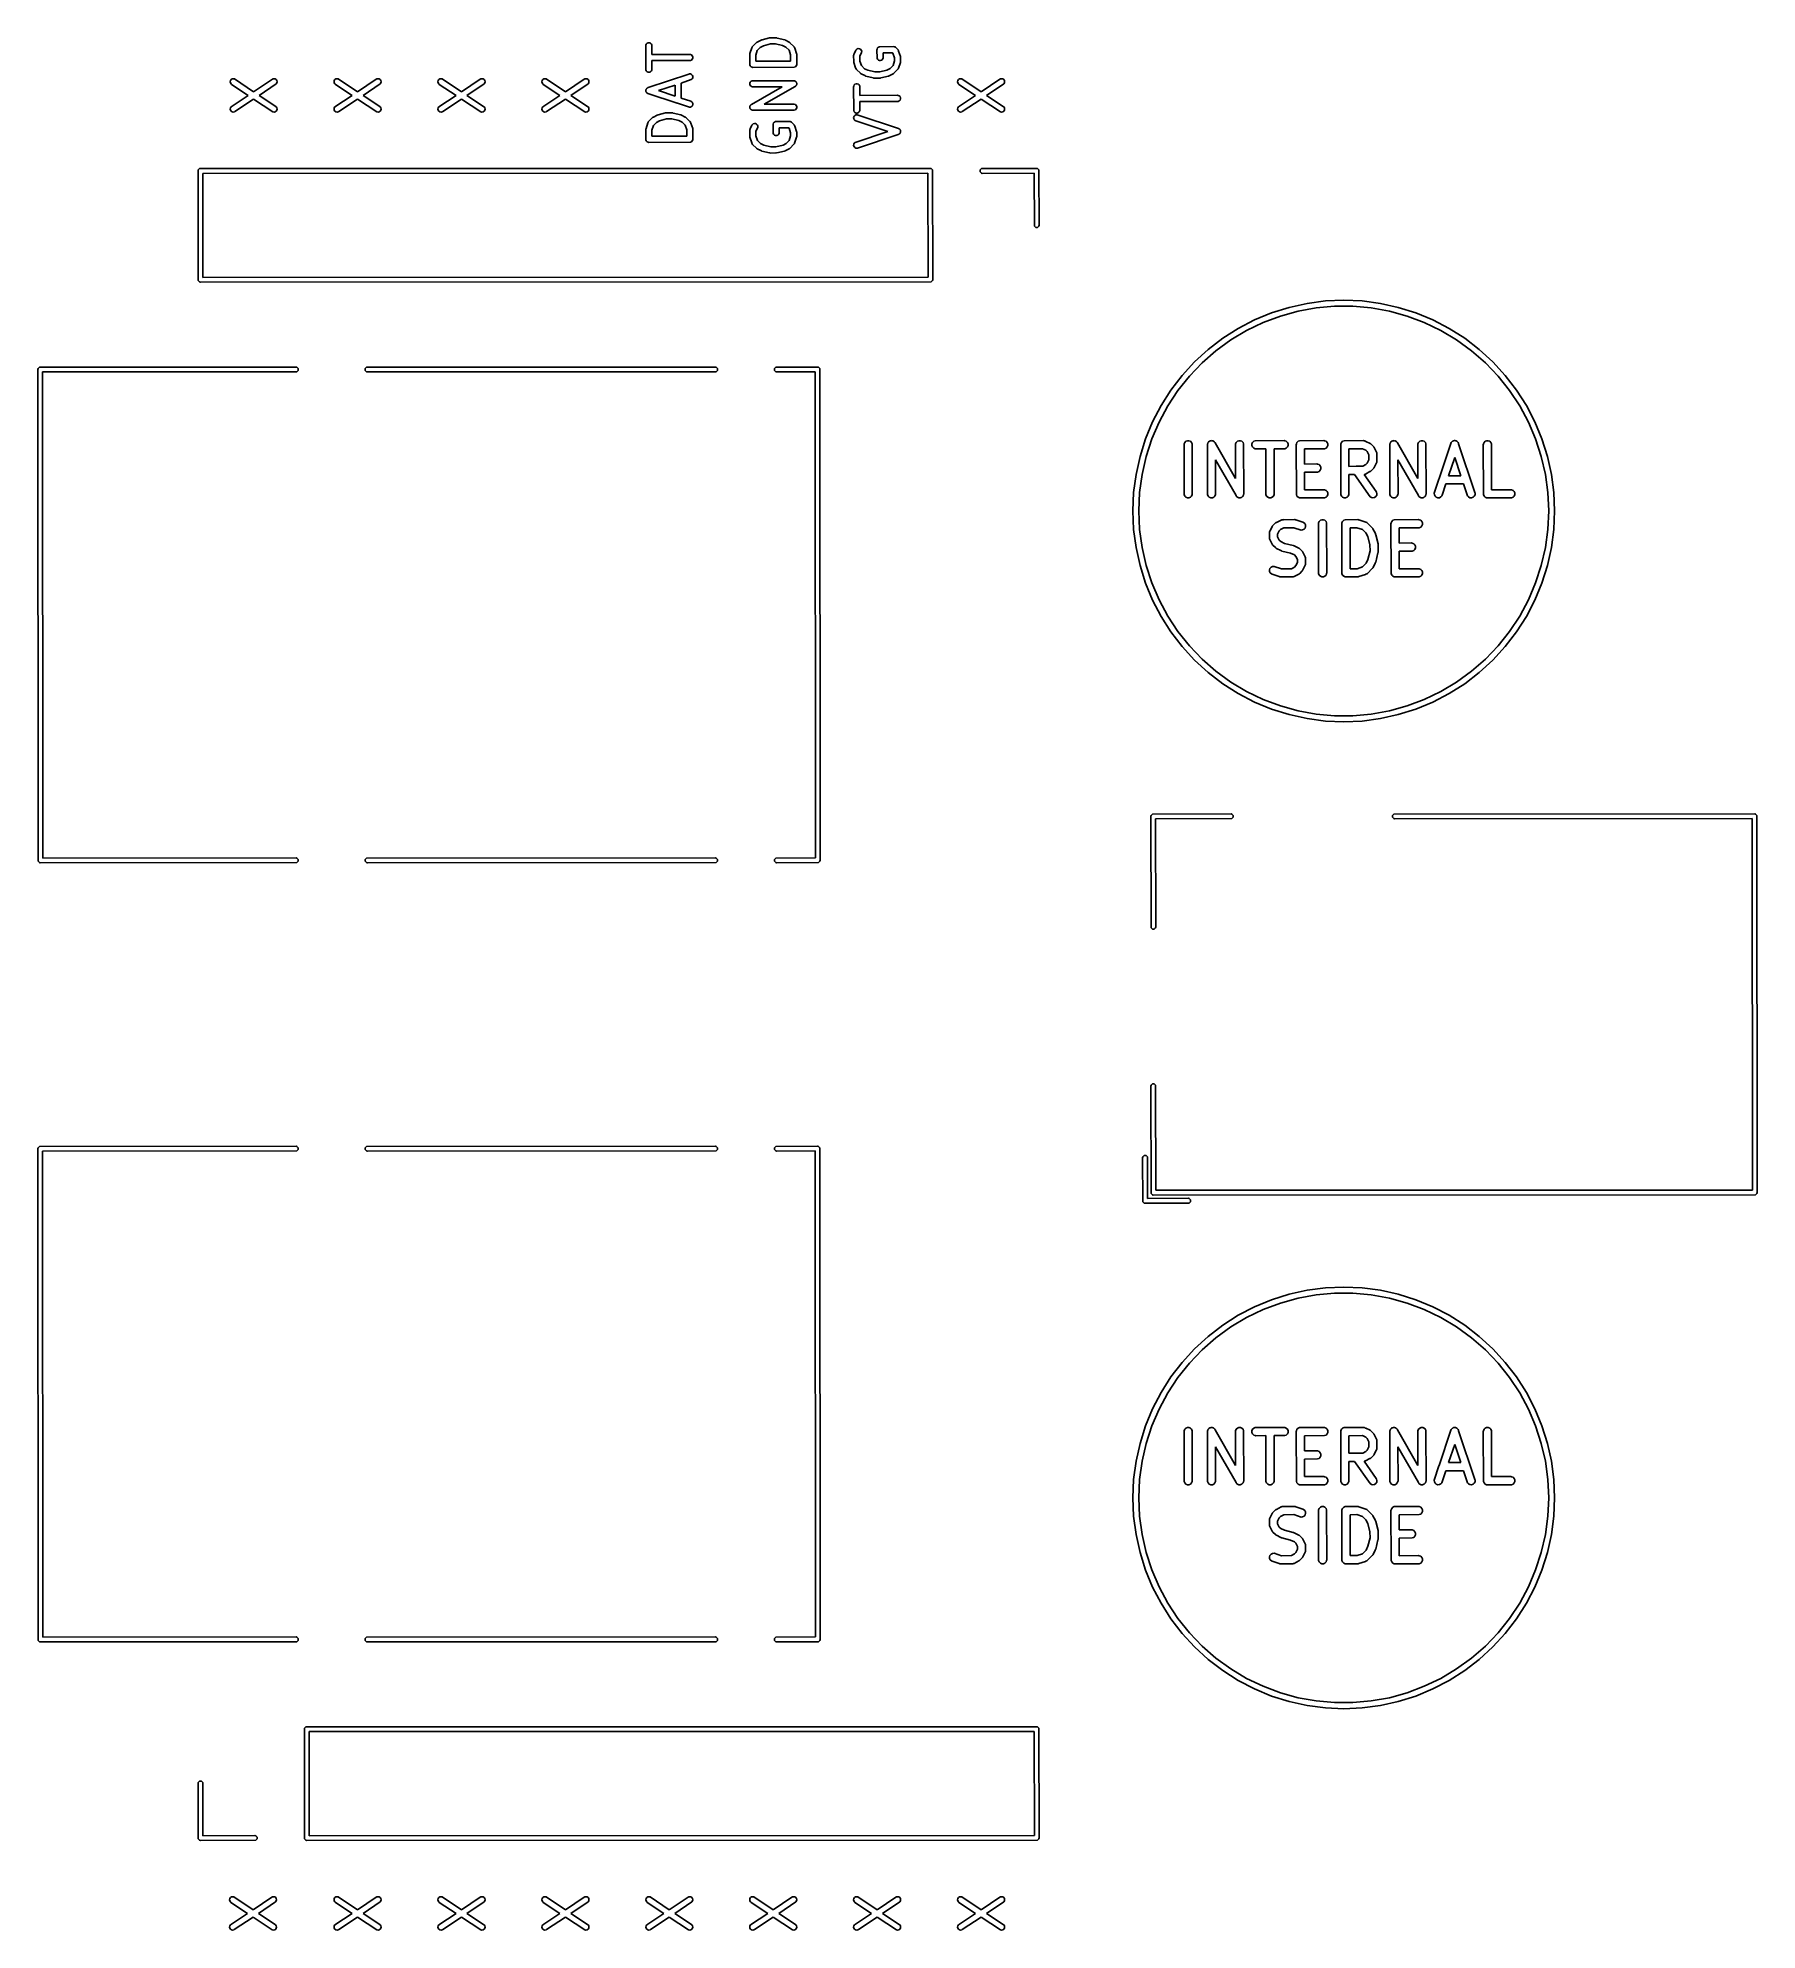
# Model space of a CAD drawing. Extents: x 91.3 to 133.3, y -96.3 to -50.
import ezdxf

# ---------------------------------------------------------------- set-up
doc = ezdxf.new("R2010")
doc.units = 0
doc.layers.add('BLACK', color=7, linetype='CONTINUOUS')

msp = doc.modelspace()

# ---------------------------------------------------------------- linework, layer by layer
at = {"layer": 'BLACK', "linetype": 'CONTINUOUS'}
for p, q in [((106.144819, -50.220714), (106.14626, -50.206082)), ((106.14626, -50.806774), (106.144819, -50.220714)), ((106.14626, -50.206082), (106.157459, -50.179046)), ((106.157459, -50.179046), (106.178151, -50.158354)), ((106.178151, -50.158354), (106.205187, -50.147155)), ((106.205187, -50.147155), (106.234451, -50.147155)), ((106.234451, -50.147155), (106.261487, -50.158354)), ((106.261487, -50.158354), (106.282179, -50.179046)), ((106.282179, -50.179046), (106.293378, -50.206082)), ((106.293378, -50.206082), (106.293935, -50.432742)), ((108.684819, -50.434999), (108.685548, -50.427593)), ((108.685408, -50.425619), (108.685889, -50.424132)), ((108.685548, -50.427593), (108.685408, -50.425619)), ((108.685889, -50.424132), (108.68626, -50.420367)), ((108.68626, -50.420367), (108.690138, -50.411003)), ((108.690138, -50.411003), (108.736287, -50.268425)), ((108.736287, -50.268425), (108.742281, -50.255)), ((108.742281, -50.255), (108.744046, -50.252964)), ((108.744046, -50.252964), (108.745078, -50.250474)), ((108.745078, -50.250474), (108.754826, -50.240535)), ((108.754826, -50.240535), (108.761455, -50.232893)), ((108.761455, -50.232893), (108.763158, -50.232041)), ((108.763158, -50.232041), (108.849643, -50.143871)), ((108.87129, -50.334145), (108.833551, -50.450741)), ((108.849643, -50.143871), (108.855393, -50.13915)), ((108.855393, -50.13915), (108.856692, -50.137654)), ((108.856692, -50.137654), (108.858102, -50.136927)), ((108.858102, -50.136927), (108.861008, -50.134543)), ((108.861008, -50.134543), (108.869823, -50.130891)), ((108.869823, -50.130891), (108.964373, -50.082203)), ((108.94408, -50.259936), (108.87129, -50.334145)), ((109.019215, -50.221245), (108.94408, -50.259936)), ((108.964373, -50.082203), (108.965442, -50.081793)), ((108.965442, -50.081793), (108.965878, -50.081471)), ((108.965878, -50.081471), (108.967121, -50.081151)), ((108.967121, -50.081151), (108.978104, -50.076948)), ((108.978104, -50.076948), (108.985501, -50.076422)), ((108.985501, -50.076422), (109.1702, -50.028905)), ((109.192645, -50.176627), (109.019215, -50.221245)), ((109.1702, -50.028905), (109.172736, -50.028529)), ((109.172736, -50.028529), (109.173758, -50.028107)), ((109.173758, -50.028107), (109.175719, -50.028089)), ((109.175719, -50.028089), (109.184744, -50.026755)), ((109.184744, -50.026755), (109.192667, -50.027933)), ((109.317417, -50.175485), (109.192645, -50.176627)), ((109.192667, -50.027933), (109.331247, -50.026666)), ((109.49054, -50.217511), (109.317417, -50.175485)), ((109.331247, -50.026666), (109.3338, -50.026917)), ((109.3338, -50.026917), (109.334893, -50.026755)), ((109.334893, -50.026755), (109.336764, -50.027209)), ((109.336764, -50.027209), (109.345879, -50.028107)), ((109.345879, -50.028107), (109.353547, -50.031283)), ((109.353547, -50.031283), (109.539913, -50.076524)), ((109.57035, -50.256237), (109.49054, -50.217511)), ((109.539913, -50.076524), (109.540992, -50.076909)), ((109.540992, -50.076909), (109.541532, -50.076948)), ((109.541532, -50.076948), (109.542739, -50.077533)), ((109.542739, -50.077533), (109.553759, -50.081471)), ((109.553759, -50.081471), (109.55927, -50.085555)), ((109.55927, -50.085555), (109.650502, -50.129822)), ((109.646076, -50.330514), (109.57035, -50.256237)), ((109.684867, -50.443591), (109.646076, -50.330514)), ((109.650502, -50.129822), (109.656798, -50.133785)), ((109.656798, -50.133785), (109.658628, -50.134543)), ((109.658628, -50.134543), (109.659748, -50.135641)), ((109.659748, -50.135641), (109.662945, -50.137654)), ((109.662945, -50.137654), (109.669468, -50.145176)), ((109.669468, -50.145176), (109.765233, -50.239109)), ((109.765233, -50.239109), (109.774561, -50.250474)), ((109.774561, -50.250474), (109.775592, -50.252964)), ((109.775592, -50.252964), (109.777357, -50.254999)), ((109.777357, -50.254999), (109.781802, -50.267957)), ((109.781802, -50.267957), (109.785759, -50.27751)), ((109.785759, -50.27751), (109.785759, -50.27949)), ((109.785759, -50.27949), (109.83097, -50.411281)), ((109.83097, -50.411281), (109.832619, -50.418536)), ((109.832619, -50.418536), (109.833378, -50.420367)), ((109.833378, -50.420367), (109.833386, -50.421909)), ((109.833386, -50.421909), (109.83423, -50.425618)), ((109.83423, -50.425618), (109.833468, -50.436323)), ((111.227482, -50.439), (111.233786, -50.426006)), ((111.233786, -50.426006), (111.237459, -50.417141)), ((111.237459, -50.417141), (111.238681, -50.415918)), ((111.238681, -50.415918), (111.280356, -50.33003)), ((111.280356, -50.33003), (111.288188, -50.317587)), ((111.288188, -50.317587), (111.310296, -50.298414)), ((111.310296, -50.298414), (111.338057, -50.28916)), ((111.338057, -50.28916), (111.367247, -50.291234)), ((111.367247, -50.291234), (111.393422, -50.304322)), ((111.419775, -50.383381), (111.37369, -50.478356)), ((111.393422, -50.304322), (111.412595, -50.326429)), ((111.412595, -50.326429), (111.421849, -50.354191)), ((111.421849, -50.354191), (111.419775, -50.383381)), ((111.796247, -50.315952), (111.797688, -50.30132)), ((111.797688, -50.52106), (111.796247, -50.315952)), ((111.797688, -50.30132), (111.808887, -50.274284)), ((111.808887, -50.274284), (111.829579, -50.253592)), ((111.829579, -50.253592), (111.856615, -50.242393)), ((111.856615, -50.242393), (112.20458, -50.240952)), ((112.173006, -50.389702), (111.945433, -50.390644)), ((111.945433, -50.390644), (111.946247, -50.506428)), ((112.18627, -50.402507), (112.173006, -50.389702)), ((112.224934, -50.515213), (112.18627, -50.402507)), ((112.20458, -50.240952), (112.219212, -50.242393)), ((112.219212, -50.242393), (112.23041, -50.247031)), ((112.23041, -50.247031), (112.246247, -50.253591)), ((112.246247, -50.253591), (112.305232, -50.310537)), ((112.305232, -50.310537), (112.31456, -50.321903)), ((112.31456, -50.321903), (112.31559, -50.324391)), ((112.31559, -50.324391), (112.317357, -50.326428)), ((112.317357, -50.326428), (112.321804, -50.339391)), ((112.321804, -50.339391), (112.325759, -50.348939)), ((112.325759, -50.348939), (112.325759, -50.350919)), ((112.325759, -50.350919), (112.37097, -50.48271)), ((106.157459, -50.83381), (106.14626, -50.806774)), ((106.178151, -50.854502), (106.157459, -50.83381)), ((106.205187, -50.865701), (106.178151, -50.854502)), ((106.234451, -50.865701), (106.205187, -50.865701)), ((106.261487, -50.854502), (106.234451, -50.865701)), ((106.282179, -50.83381), (106.261487, -50.854502)), ((106.293378, -50.806774), (106.282179, -50.83381)), ((106.294819, -50.792142), (106.293378, -50.806774)), ((106.293935, -50.432742), (107.219819, -50.431428)), ((107.234451, -50.579987), (106.2943, -50.581322)), ((106.2943, -50.581322), (106.294819, -50.792142)), ((107.219819, -50.431428), (107.234451, -50.432869)), ((107.234451, -50.432869), (107.261487, -50.444068)), ((107.261487, -50.568788), (107.234451, -50.579987)), ((107.261487, -50.444068), (107.282179, -50.46476)), ((107.282179, -50.548096), (107.261487, -50.568788)), ((107.282179, -50.46476), (107.293378, -50.491796)), ((107.293378, -50.52106), (107.282179, -50.548096)), ((107.293378, -50.491796), (107.293378, -50.52106)), ((108.68626, -50.687726), (108.684819, -50.434999)), ((108.697459, -50.714762), (108.68626, -50.687726)), ((108.718151, -50.735454), (108.697459, -50.714762)), ((108.745187, -50.746653), (108.718151, -50.735454)), ((108.759819, -50.748094), (108.745187, -50.746653)), ((109.774451, -50.746653), (108.759819, -50.748094)), ((108.833551, -50.450741), (108.834398, -50.599408)), ((108.834398, -50.599408), (109.685749, -50.598199)), ((109.685749, -50.598199), (109.684867, -50.443591)), ((109.801487, -50.735454), (109.774451, -50.746653)), ((109.822179, -50.714762), (109.801487, -50.735454)), ((109.833378, -50.687726), (109.822179, -50.714762)), ((109.834819, -50.673094), (109.833378, -50.687726)), ((109.833468, -50.436323), (109.834819, -50.673094)), ((111.224819, -50.458809), (111.22626, -50.444177)), ((111.22612, -50.601026), (111.224819, -50.458809)), ((111.225408, -50.611046), (111.22612, -50.601026)), ((111.226245, -50.614729), (111.225408, -50.611046)), ((111.22626, -50.616298), (111.226245, -50.614729)), ((111.22626, -50.444177), (111.227291, -50.441687)), ((111.227018, -50.618129), (111.22626, -50.616298)), ((111.228668, -50.625383), (111.227018, -50.618129)), ((111.227291, -50.441687), (111.227482, -50.439)), ((111.273879, -50.757173), (111.228668, -50.625383)), ((111.273879, -50.759154), (111.273879, -50.757173)), ((111.277834, -50.768703), (111.273879, -50.759154)), ((111.282281, -50.781665), (111.277834, -50.768703)), ((111.284046, -50.7837), (111.282281, -50.781665)), ((111.285078, -50.786191), (111.284046, -50.7837)), ((111.294405, -50.797556), (111.285078, -50.786191)), ((111.390172, -50.891493), (111.294405, -50.797556)), ((111.37369, -50.478356), (111.374739, -50.592983)), ((111.374739, -50.592983), (111.413562, -50.706151)), ((111.396692, -50.899011), (111.390172, -50.891493)), ((111.413562, -50.706151), (111.489286, -50.780428)), ((111.489286, -50.780428), (111.569096, -50.819153)), ((111.569096, -50.819153), (111.742219, -50.861179)), ((111.742219, -50.861179), (111.866991, -50.860037)), ((111.808887, -50.548096), (111.797688, -50.52106)), ((111.829579, -50.568788), (111.808887, -50.548096)), ((111.856615, -50.579987), (111.829579, -50.568788)), ((111.885879, -50.579987), (111.856615, -50.579987)), ((111.866991, -50.860037), (112.040421, -50.815419)), ((111.912915, -50.568788), (111.885879, -50.579987)), ((111.933607, -50.548096), (111.912915, -50.568788)), ((111.944806, -50.52106), (111.933607, -50.548096)), ((111.946247, -50.506428), (111.944806, -50.52106)), ((112.040421, -50.815419), (112.115558, -50.776727)), ((112.115558, -50.776727), (112.188348, -50.702519)), ((112.188348, -50.702519), (112.22587, -50.586592)), ((112.209994, -50.892794), (112.204244, -50.897512)), ((112.296479, -50.804624), (112.209994, -50.892794)), ((112.22587, -50.586592), (112.224934, -50.515213)), ((112.298183, -50.803773), (112.296479, -50.804624)), ((112.304813, -50.796128), (112.298183, -50.803773)), ((112.314561, -50.786191), (112.304813, -50.796128)), ((112.315592, -50.7837), (112.314561, -50.786191)), ((112.317357, -50.781666), (112.315592, -50.7837)), ((112.323351, -50.76824), (112.317357, -50.781666)), ((112.3695, -50.625658), (112.323351, -50.76824)), ((112.373378, -50.616298), (112.3695, -50.625658)), ((112.37097, -50.48271), (112.372619, -50.489965)), ((112.372619, -50.489965), (112.373378, -50.491796)), ((112.373378, -50.491796), (112.373398, -50.493392)), ((112.373748, -50.612534), (112.373378, -50.616298)), ((112.373398, -50.493392), (112.37423, -50.497047)), ((112.37423, -50.497047), (112.373568, -50.506347)), ((112.373568, -50.506347), (112.374819, -50.601666)), ((112.37423, -50.611047), (112.373748, -50.612534)), ((112.374819, -50.601666), (112.374089, -50.609072)), ((112.374089, -50.609072), (112.37423, -50.611047)), ((95.984819, -51.101745), (95.990498, -51.073037)), ((95.990558, -51.130439), (95.984819, -51.101745)), ((95.990498, -51.073037), (96.006731, -51.048688)), ((96.006841, -51.154754), (95.990558, -51.130439)), ((96.006731, -51.048688), (96.031046, -51.032405)), ((96.018217, -51.16407), (96.006841, -51.154754)), ((96.425894, -51.435157), (96.018217, -51.16407)), ((96.031046, -51.032405), (96.05974, -51.026666)), ((96.05974, -51.026666), (96.088448, -51.032345)), ((96.088448, -51.032345), (96.559713, -51.345715)), ((96.559713, -51.345715), (97.018216, -51.039262)), ((97.112797, -51.154754), (96.693743, -51.43484)), ((97.018216, -51.039262), (97.03119, -51.032345)), ((97.03119, -51.032345), (97.059898, -51.026666)), ((97.059898, -51.026666), (97.088592, -51.032405)), ((97.088592, -51.032405), (97.112907, -51.048688)), ((97.12908, -51.130439), (97.112797, -51.154754)), ((97.112907, -51.048688), (97.12914, -51.073037)), ((97.134819, -51.101745), (97.12908, -51.130439)), ((97.12914, -51.073037), (97.134819, -51.101745)), ((98.524819, -51.101745), (98.530498, -51.073037)), ((98.530558, -51.130439), (98.524819, -51.101745)), ((98.530498, -51.073037), (98.546731, -51.048688)), ((98.546841, -51.154754), (98.530558, -51.130439)), ((98.546731, -51.048688), (98.571046, -51.032405)), ((98.558217, -51.16407), (98.546841, -51.154754)), ((98.965894, -51.435157), (98.558217, -51.16407)), ((98.571046, -51.032405), (98.59974, -51.026666)), ((98.59974, -51.026666), (98.628448, -51.032345)), ((98.628448, -51.032345), (99.099713, -51.345715)), ((99.099713, -51.345715), (99.558216, -51.039262)), ((99.652797, -51.154754), (99.233743, -51.43484)), ((99.558216, -51.039262), (99.57119, -51.032345)), ((99.57119, -51.032345), (99.599898, -51.026666)), ((99.599898, -51.026666), (99.628592, -51.032405)), ((99.628592, -51.032405), (99.652907, -51.048688)), ((99.66908, -51.130439), (99.652797, -51.154754)), ((99.652907, -51.048688), (99.66914, -51.073037)), ((99.674819, -51.101745), (99.66908, -51.130439)), ((99.66914, -51.073037), (99.674819, -51.101745)), ((101.064819, -51.101745), (101.070498, -51.073037)), ((101.070558, -51.130439), (101.064819, -51.101745)), ((101.070498, -51.073037), (101.086731, -51.048688)), ((101.086841, -51.154754), (101.070558, -51.130439)), ((101.086731, -51.048688), (101.111046, -51.032405)), ((101.098217, -51.16407), (101.086841, -51.154754)), ((101.505894, -51.435157), (101.098217, -51.16407)), ((101.111046, -51.032405), (101.13974, -51.026666)), ((101.13974, -51.026666), (101.168448, -51.032345)), ((101.168448, -51.032345), (101.639713, -51.345715)), ((101.639713, -51.345715), (102.098216, -51.039262)), ((102.192797, -51.154754), (101.773743, -51.43484)), ((102.098216, -51.039262), (102.11119, -51.032345)), ((102.11119, -51.032345), (102.139898, -51.026666)), ((102.139898, -51.026666), (102.168592, -51.032405)), ((102.168592, -51.032405), (102.192907, -51.048688)), ((102.20908, -51.130439), (102.192797, -51.154754)), ((102.192907, -51.048688), (102.20914, -51.073037)), ((102.214819, -51.101745), (102.20908, -51.130439)), ((102.20914, -51.073037), (102.214819, -51.101745)), ((103.604819, -51.101745), (103.610498, -51.073037)), ((103.610558, -51.130439), (103.604819, -51.101745)), ((103.610498, -51.073037), (103.626731, -51.048688)), ((103.626841, -51.154754), (103.610558, -51.130439)), ((103.626731, -51.048688), (103.651046, -51.032405)), ((103.638217, -51.16407), (103.626841, -51.154754)), ((104.045894, -51.435157), (103.638217, -51.16407)), ((103.651046, -51.032405), (103.67974, -51.026666)), ((103.67974, -51.026666), (103.708448, -51.032345)), ((103.708448, -51.032345), (104.179713, -51.345715)), ((104.179713, -51.345715), (104.638216, -51.039262)), ((104.732797, -51.154754), (104.313743, -51.43484)), ((104.638216, -51.039262), (104.65119, -51.032345)), ((104.65119, -51.032345), (104.679898, -51.026666)), ((104.679898, -51.026666), (104.708592, -51.032405)), ((104.708592, -51.032405), (104.732907, -51.048688)), ((104.74908, -51.130439), (104.732797, -51.154754)), ((104.732907, -51.048688), (104.74914, -51.073037)), ((104.754819, -51.101745), (104.74908, -51.130439)), ((104.74914, -51.073037), (104.754819, -51.101745)), ((106.145408, -51.306572), (106.147103, -51.301486)), ((106.146074, -51.315952), (106.145408, -51.306572)), ((106.145408, -51.325332), (106.146074, -51.315952)), ((106.147103, -51.330417), (106.145408, -51.325332)), ((106.147103, -51.301486), (106.147483, -51.296142)), ((106.147483, -51.335762), (106.147103, -51.330417)), ((106.147483, -51.296142), (106.151687, -51.287732)), ((106.151687, -51.344171), (106.147483, -51.335762)), ((106.151687, -51.287732), (106.154662, -51.278809)), ((106.154662, -51.353095), (106.151687, -51.344171)), ((106.154662, -51.278809), (106.158173, -51.27476)), ((106.158173, -51.357143), (106.154662, -51.353095)), ((106.158173, -51.27476), (106.160569, -51.269969)), ((106.160569, -51.269969), (106.167673, -51.263806)), ((106.167673, -51.263806), (106.173836, -51.256702)), ((106.173836, -51.256702), (106.178627, -51.254306)), ((106.178627, -51.254306), (106.182676, -51.250795)), ((106.182676, -51.250795), (106.19168, -51.247779)), ((106.19168, -51.247779), (106.200009, -51.243616)), ((106.200009, -51.243616), (106.205223, -51.243245)), ((106.205223, -51.243245), (107.196102, -50.911468)), ((106.859406, -51.180889), (106.454742, -51.316384)), ((106.454742, -51.316384), (106.860199, -51.450929)), ((106.860199, -51.450929), (106.859406, -51.180889)), ((107.256961, -51.047776), (107.007862, -51.131182)), ((107.007862, -51.131182), (107.008946, -51.500288)), ((107.196102, -50.911468), (107.210438, -50.908208)), ((107.210438, -50.908208), (107.239628, -50.910283)), ((107.239628, -50.910283), (107.265802, -50.923369)), ((107.279068, -51.028602), (107.256961, -51.047776)), ((107.265802, -50.923369), (107.284976, -50.945477)), ((107.292155, -51.002429), (107.279068, -51.028602)), ((107.284976, -50.945477), (107.29423, -50.973239)), ((107.29423, -50.973239), (107.292155, -51.002429)), ((108.68626, -51.134653), (108.697459, -51.107617)), ((108.68626, -51.163917), (108.68626, -51.134653)), ((108.697459, -51.190953), (108.68626, -51.163917)), ((108.697459, -51.107617), (108.718151, -51.086925)), ((108.718151, -51.211645), (108.697459, -51.190953)), ((108.718151, -51.086925), (108.745187, -51.075726)), ((108.745187, -51.222844), (108.718151, -51.211645)), ((108.727189, -51.654609), (109.479888, -51.223262)), ((108.745187, -51.075726), (109.759819, -51.074285)), ((108.759819, -51.224285), (108.745187, -51.222844)), ((109.479888, -51.223262), (108.759819, -51.224285)), ((109.792448, -51.215388), (109.039749, -51.646735)), ((109.759819, -51.074285), (109.763582, -51.074655)), ((109.763582, -51.074655), (109.765058, -51.074468)), ((109.765058, -51.074468), (109.766968, -51.074989)), ((109.766968, -51.074989), (109.774451, -51.075726)), ((109.774451, -51.075726), (109.783666, -51.079543)), ((109.783666, -51.079543), (109.79329, -51.082168)), ((109.801487, -51.211645), (109.792448, -51.215388)), ((109.79329, -51.082168), (109.79707, -51.085095)), ((109.79707, -51.085095), (109.801487, -51.086925)), ((109.801487, -51.086925), (109.808537, -51.093975)), ((109.804849, -51.208282), (109.801487, -51.211645)), ((109.809019, -51.205893), (109.804849, -51.208282)), ((109.808537, -51.093975), (109.816427, -51.100085)), ((109.815127, -51.198004), (109.809019, -51.205893)), ((109.822179, -51.190953), (109.815127, -51.198004)), ((109.816427, -51.100085), (109.8188, -51.104238)), ((109.8188, -51.104238), (109.822179, -51.107617)), ((109.822179, -51.107617), (109.825995, -51.116829)), ((109.824009, -51.186534), (109.822179, -51.190953)), ((109.826936, -51.182755), (109.824009, -51.186534)), ((109.825995, -51.116829), (109.830946, -51.125494)), ((109.82956, -51.173133), (109.826936, -51.182755)), ((109.833378, -51.163917), (109.82956, -51.173133)), ((109.830946, -51.125494), (109.831548, -51.130237)), ((109.831548, -51.130237), (109.833378, -51.134653)), ((109.833378, -51.134653), (109.833378, -51.144627)), ((109.833378, -51.144627), (109.834636, -51.154524)), ((109.834636, -51.154524), (109.833378, -51.159136)), ((109.833378, -51.159136), (109.833378, -51.163917)), ((111.224819, -51.220714), (111.22626, -51.206082)), ((111.22626, -51.806774), (111.224819, -51.220714)), ((111.22626, -51.206082), (111.237459, -51.179046)), ((111.237459, -51.179046), (111.258151, -51.158354)), ((111.258151, -51.158354), (111.285187, -51.147155)), ((111.285187, -51.147155), (111.314451, -51.147155)), ((111.314451, -51.147155), (111.341487, -51.158354)), ((111.341487, -51.158354), (111.362179, -51.179046)), ((111.362179, -51.179046), (111.373378, -51.206082)), ((111.373378, -51.206082), (111.373935, -51.432742)), ((111.399885, -50.901021), (111.396692, -50.899011)), ((111.401008, -50.902122), (111.399885, -50.901021)), ((111.40284, -50.90288), (111.401008, -50.902122)), ((111.409135, -50.906843), (111.40284, -50.90288)), ((111.500367, -50.951111), (111.409135, -50.906843)), ((111.505878, -50.955194), (111.500367, -50.951111)), ((111.516893, -50.959129), (111.505878, -50.955194)), ((111.518104, -50.959717), (111.516893, -50.959129)), ((111.518644, -50.959755), (111.518104, -50.959717)), ((111.519724, -50.960141), (111.518644, -50.959755)), ((111.706089, -51.005381), (111.519724, -50.960141)), ((111.713758, -51.008558), (111.706089, -51.005381)), ((111.722872, -51.009455), (111.713758, -51.008558)), ((111.724744, -51.00991), (111.722872, -51.009455)), ((111.725836, -51.009747), (111.724744, -51.00991)), ((111.72839, -51.009999), (111.725836, -51.009747)), ((111.866969, -51.008731), (111.72839, -51.009999)), ((111.874893, -51.00991), (111.866969, -51.008731)), ((111.883917, -51.008575), (111.874893, -51.00991)), ((111.885879, -51.008558), (111.883917, -51.008575)), ((111.8869, -51.008135), (111.885879, -51.008558)), ((111.889437, -51.00776), (111.8869, -51.008135)), ((112.074135, -50.960242), (111.889437, -51.00776)), ((112.081532, -50.959717), (112.074135, -50.960242)), ((112.092514, -50.955514), (112.081532, -50.959717)), ((112.093759, -50.955194), (112.092514, -50.955514)), ((112.094194, -50.954871), (112.093759, -50.955194)), ((112.095264, -50.954462), (112.094194, -50.954871)), ((112.189816, -50.905771), (112.095264, -50.954462)), ((112.198628, -50.902122), (112.189816, -50.905771)), ((112.201532, -50.899738), (112.198628, -50.902122)), ((112.202945, -50.899011), (112.201532, -50.899738)), ((112.204244, -50.897512), (112.202945, -50.899011)), ((113.764819, -51.101745), (113.770498, -51.073037)), ((113.770558, -51.130439), (113.764819, -51.101745)), ((113.770498, -51.073037), (113.786731, -51.048688)), ((113.786841, -51.154754), (113.770558, -51.130439)), ((113.786731, -51.048688), (113.811046, -51.032405)), ((113.798217, -51.16407), (113.786841, -51.154754)), ((114.205894, -51.435157), (113.798217, -51.16407)), ((113.811046, -51.032405), (113.83974, -51.026666)), ((113.83974, -51.026666), (113.868448, -51.032345)), ((113.868448, -51.032345), (114.339713, -51.345715)), ((114.339713, -51.345715), (114.798216, -51.039262)), ((114.892797, -51.154754), (114.473743, -51.43484)), ((114.798216, -51.039262), (114.81119, -51.032345)), ((114.81119, -51.032345), (114.839898, -51.026666)), ((114.839898, -51.026666), (114.868592, -51.032405)), ((114.868592, -51.032405), (114.892907, -51.048688)), ((114.90908, -51.130439), (114.892797, -51.154754)), ((114.892907, -51.048688), (114.90914, -51.073037)), ((114.914819, -51.101745), (114.90908, -51.130439)), ((114.90914, -51.073037), (114.914819, -51.101745)), ((95.984819, -51.768253), (95.990558, -51.739559)), ((95.990498, -51.796961), (95.984819, -51.768253)), ((96.006731, -51.82131), (95.990498, -51.796961)), ((95.990558, -51.739559), (96.006841, -51.715244)), ((96.006841, -51.715244), (96.425894, -51.435157)), ((96.559924, -51.524282), (96.101421, -51.830736)), ((97.03119, -51.837653), (96.559924, -51.524282)), ((96.693743, -51.43484), (97.101421, -51.705928)), ((97.101421, -51.705928), (97.112797, -51.715244)), ((97.112797, -51.715244), (97.12908, -51.739559)), ((97.12914, -51.796961), (97.112907, -51.82131)), ((97.12908, -51.739559), (97.134819, -51.768253)), ((97.134819, -51.768253), (97.12914, -51.796961)), ((98.524819, -51.768253), (98.530558, -51.739559)), ((98.530498, -51.796961), (98.524819, -51.768253)), ((98.546731, -51.82131), (98.530498, -51.796961)), ((98.530558, -51.739559), (98.546841, -51.715244)), ((98.546841, -51.715244), (98.965894, -51.435157)), ((99.099924, -51.524282), (98.641421, -51.830736)), ((99.57119, -51.837653), (99.099924, -51.524282)), ((99.233743, -51.43484), (99.641421, -51.705928)), ((99.641421, -51.705928), (99.652797, -51.715244)), ((99.652797, -51.715244), (99.66908, -51.739559)), ((99.66914, -51.796961), (99.652907, -51.82131)), ((99.66908, -51.739559), (99.674819, -51.768253)), ((99.674819, -51.768253), (99.66914, -51.796961)), ((101.064819, -51.768253), (101.070558, -51.739559)), ((101.070498, -51.796961), (101.064819, -51.768253)), ((101.086731, -51.82131), (101.070498, -51.796961)), ((101.070558, -51.739559), (101.086841, -51.715244)), ((101.086841, -51.715244), (101.505894, -51.435157)), ((101.639924, -51.524282), (101.181421, -51.830736)), ((102.11119, -51.837653), (101.639924, -51.524282)), ((101.773743, -51.43484), (102.181421, -51.705928)), ((102.181421, -51.705928), (102.192797, -51.715244)), ((102.192797, -51.715244), (102.20908, -51.739559)), ((102.20914, -51.796961), (102.192907, -51.82131)), ((102.20908, -51.739559), (102.214819, -51.768253)), ((102.214819, -51.768253), (102.20914, -51.796961)), ((103.604819, -51.768253), (103.610558, -51.739559)), ((103.610498, -51.796961), (103.604819, -51.768253)), ((103.626731, -51.82131), (103.610498, -51.796961)), ((103.610558, -51.739559), (103.626841, -51.715244)), ((103.626841, -51.715244), (104.045894, -51.435157)), ((104.179924, -51.524282), (103.721421, -51.830736)), ((104.65119, -51.837653), (104.179924, -51.524282)), ((104.313743, -51.43484), (104.721421, -51.705928)), ((104.721421, -51.705928), (104.732797, -51.715244)), ((104.732797, -51.715244), (104.74908, -51.739559)), ((104.74914, -51.796961), (104.732907, -51.82131)), ((104.74908, -51.739559), (104.754819, -51.768253)), ((104.754819, -51.768253), (104.74914, -51.796961)), ((106.160569, -51.361935), (106.158173, -51.357143)), ((106.167673, -51.368097), (106.160569, -51.361935)), ((106.173836, -51.375202), (106.167673, -51.368097)), ((106.178627, -51.377597), (106.173836, -51.375202)), ((106.182676, -51.381109), (106.178627, -51.377597)), ((106.196102, -51.387103), (106.182676, -51.381109)), ((106.913853, -51.625278), (106.196102, -51.387103)), ((106.919472, -51.627606), (106.913853, -51.625278)), ((106.920867, -51.627606), (106.919472, -51.627606)), ((107.210438, -51.723696), (106.920867, -51.627606)), ((107.008946, -51.500288), (107.243536, -51.578134)), ((107.239628, -51.721621), (107.210438, -51.723696)), ((107.265802, -51.708535), (107.239628, -51.721621)), ((107.243536, -51.578134), (107.256961, -51.584128)), ((107.256961, -51.584128), (107.279068, -51.603302)), ((107.284976, -51.686427), (107.265802, -51.708535)), ((107.279068, -51.603302), (107.292155, -51.629475)), ((107.29423, -51.658665), (107.284976, -51.686427)), ((107.292155, -51.629475), (107.29423, -51.658665)), ((108.685002, -51.715474), (108.68626, -51.710861)), ((108.68626, -51.72537), (108.685002, -51.715474)), ((108.68626, -51.706081), (108.690077, -51.696865)), ((108.68626, -51.710861), (108.68626, -51.706081)), ((108.68626, -51.735345), (108.68626, -51.72537)), ((108.688089, -51.73976), (108.68626, -51.735345)), ((108.688692, -51.744504), (108.688089, -51.73976)), ((108.693642, -51.753168), (108.688692, -51.744504)), ((108.690077, -51.696865), (108.692702, -51.687242)), ((108.692702, -51.687242), (108.695629, -51.683461)), ((108.697459, -51.762381), (108.693642, -51.753168)), ((108.695629, -51.683461), (108.697459, -51.679045)), ((108.697459, -51.679045), (108.704509, -51.671994)), ((108.700837, -51.765759), (108.697459, -51.762381)), ((108.703211, -51.769913), (108.700837, -51.765759)), ((108.7111, -51.776022), (108.703211, -51.769913)), ((108.704509, -51.671994), (108.710619, -51.664105)), ((108.710619, -51.664105), (108.714788, -51.661715)), ((108.718151, -51.783073), (108.7111, -51.776022)), ((108.714788, -51.661715), (108.718151, -51.658353)), ((108.718151, -51.658353), (108.727189, -51.654609)), ((108.722567, -51.784902), (108.718151, -51.783073)), ((108.726348, -51.78783), (108.722567, -51.784902)), ((108.735971, -51.790454), (108.726348, -51.78783)), ((108.745187, -51.794272), (108.735971, -51.790454)), ((108.752669, -51.795008), (108.745187, -51.794272)), ((108.75458, -51.79553), (108.752669, -51.795008)), ((108.756055, -51.795342), (108.75458, -51.79553)), ((108.759819, -51.795713), (108.756055, -51.795342)), ((109.774451, -51.794272), (108.759819, -51.795713)), ((109.039749, -51.646735), (109.759819, -51.645713)), ((109.759819, -51.645713), (109.774451, -51.647154)), ((109.774451, -51.647154), (109.801487, -51.658353)), ((109.801487, -51.783073), (109.774451, -51.794272)), ((109.801487, -51.658353), (109.822179, -51.679045)), ((109.822179, -51.762381), (109.801487, -51.783073)), ((109.822179, -51.679045), (109.833378, -51.706081)), ((109.833378, -51.735345), (109.822179, -51.762381)), ((109.833378, -51.706081), (109.833378, -51.735345)), ((111.237459, -51.83381), (111.22626, -51.806774)), ((111.373378, -51.806774), (111.362179, -51.83381)), ((111.374819, -51.792142), (111.373378, -51.806774)), ((111.373935, -51.432742), (112.299819, -51.431428)), ((112.314451, -51.579987), (111.3743, -51.581322)), ((111.3743, -51.581322), (111.374819, -51.792142)), ((112.299819, -51.431428), (112.314451, -51.432869)), ((112.314451, -51.432869), (112.341487, -51.444068)), ((112.341487, -51.568788), (112.314451, -51.579987)), ((112.341487, -51.444068), (112.362179, -51.46476)), ((112.362179, -51.548096), (112.341487, -51.568788)), ((112.362179, -51.46476), (112.373378, -51.491796)), ((112.373378, -51.52106), (112.362179, -51.548096)), ((112.373378, -51.491796), (112.373378, -51.52106)), ((113.764819, -51.768253), (113.770558, -51.739559)), ((113.770498, -51.796961), (113.764819, -51.768253)), ((113.786731, -51.82131), (113.770498, -51.796961)), ((113.770558, -51.739559), (113.786841, -51.715244)), ((113.786841, -51.715244), (114.205894, -51.435157)), ((114.339924, -51.524282), (113.881421, -51.830736)), ((114.81119, -51.837653), (114.339924, -51.524282)), ((114.473743, -51.43484), (114.881421, -51.705928)), ((114.881421, -51.705928), (114.892797, -51.715244)), ((114.892797, -51.715244), (114.90908, -51.739559)), ((114.90914, -51.796961), (114.892907, -51.82131)), ((114.90908, -51.739559), (114.914819, -51.768253)), ((114.914819, -51.768253), (114.90914, -51.796961)), ((96.031046, -51.837593), (96.006731, -51.82131)), ((96.05974, -51.843332), (96.031046, -51.837593)), ((96.088448, -51.837653), (96.05974, -51.843332)), ((96.101421, -51.830736), (96.088448, -51.837653)), ((97.059898, -51.843332), (97.03119, -51.837653)), ((97.088592, -51.837593), (97.059898, -51.843332)), ((97.112907, -51.82131), (97.088592, -51.837593)), ((98.571046, -51.837593), (98.546731, -51.82131)), ((98.59974, -51.843332), (98.571046, -51.837593)), ((98.628448, -51.837653), (98.59974, -51.843332)), ((98.641421, -51.830736), (98.628448, -51.837653)), ((99.599898, -51.843332), (99.57119, -51.837653)), ((99.628592, -51.837593), (99.599898, -51.843332)), ((99.652907, -51.82131), (99.628592, -51.837593)), ((101.111046, -51.837593), (101.086731, -51.82131)), ((101.13974, -51.843332), (101.111046, -51.837593)), ((101.168448, -51.837653), (101.13974, -51.843332)), ((101.181421, -51.830736), (101.168448, -51.837653)), ((102.139898, -51.843332), (102.11119, -51.837653)), ((102.168592, -51.837593), (102.139898, -51.843332)), ((102.192907, -51.82131), (102.168592, -51.837593)), ((103.651046, -51.837593), (103.626731, -51.82131)), ((103.67974, -51.843332), (103.651046, -51.837593)), ((103.708448, -51.837653), (103.67974, -51.843332)), ((103.721421, -51.830736), (103.708448, -51.837653)), ((104.679898, -51.843332), (104.65119, -51.837653)), ((104.708592, -51.837593), (104.679898, -51.843332)), ((104.732907, -51.82131), (104.708592, -51.837593)), ((106.144819, -52.268333), (106.145548, -52.260927)), ((106.14626, -52.52106), (106.144819, -52.268333)), ((106.145408, -52.258953), (106.145889, -52.257466)), ((106.145548, -52.260927), (106.145408, -52.258953)), ((106.145889, -52.257466), (106.14626, -52.253701)), ((106.14626, -52.253701), (106.150138, -52.244337)), ((106.150138, -52.244337), (106.196287, -52.101759)), ((106.196287, -52.101759), (106.202281, -52.088334)), ((106.202281, -52.088334), (106.204046, -52.086298)), ((106.204046, -52.086298), (106.205078, -52.083808)), ((106.205078, -52.083808), (106.214826, -52.073869)), ((106.214826, -52.073869), (106.221455, -52.066227)), ((106.221455, -52.066227), (106.223158, -52.065375)), ((106.223158, -52.065375), (106.309643, -51.977205)), ((106.33129, -52.167479), (106.293551, -52.284075)), ((106.309643, -51.977205), (106.315393, -51.972484)), ((106.315393, -51.972484), (106.316692, -51.970988)), ((106.316692, -51.970988), (106.318102, -51.970261)), ((106.318102, -51.970261), (106.321008, -51.967877)), ((106.321008, -51.967877), (106.329823, -51.964225)), ((106.329823, -51.964225), (106.424373, -51.915537)), ((106.40408, -52.09327), (106.33129, -52.167479)), ((106.479215, -52.054579), (106.40408, -52.09327)), ((106.424373, -51.915537), (106.425442, -51.915127)), ((106.425442, -51.915127), (106.425878, -51.914805)), ((106.425878, -51.914805), (106.427121, -51.914485)), ((106.427121, -51.914485), (106.438104, -51.910282)), ((106.438104, -51.910282), (106.445501, -51.909756)), ((106.445501, -51.909756), (106.6302, -51.862239)), ((106.652645, -52.009961), (106.479215, -52.054579)), ((106.6302, -51.862239), (106.632736, -51.861863)), ((106.632736, -51.861863), (106.633758, -51.861441)), ((106.633758, -51.861441), (106.635719, -51.861423)), ((106.635719, -51.861423), (106.644744, -51.860089)), ((106.644744, -51.860089), (106.652667, -51.861267)), ((106.777417, -52.008819), (106.652645, -52.009961)), ((106.652667, -51.861267), (106.791247, -51.86)), ((106.95054, -52.050845), (106.777417, -52.008819)), ((106.791247, -51.86), (106.7938, -51.860251)), ((106.7938, -51.860251), (106.794893, -51.860089)), ((106.794893, -51.860089), (106.796764, -51.860543)), ((106.796764, -51.860543), (106.805879, -51.861441)), ((106.805879, -51.861441), (106.813547, -51.864617)), ((106.813547, -51.864617), (106.999913, -51.909858)), ((107.03035, -52.089571), (106.95054, -52.050845)), ((106.999913, -51.909858), (107.000992, -51.910243)), ((107.000992, -51.910243), (107.001532, -51.910282)), ((107.001532, -51.910282), (107.002739, -51.910867)), ((107.002739, -51.910867), (107.013759, -51.914805)), ((107.013759, -51.914805), (107.01927, -51.918889)), ((107.01927, -51.918889), (107.110502, -51.963156)), ((107.106076, -52.163848), (107.03035, -52.089571)), ((107.144867, -52.276925), (107.106076, -52.163848)), ((107.110502, -51.963156), (107.116798, -51.967119)), ((107.116798, -51.967119), (107.118628, -51.967877)), ((107.118628, -51.967877), (107.119748, -51.968975)), ((107.119748, -51.968975), (107.122945, -51.970988)), ((107.122945, -51.970988), (107.129468, -51.97851)), ((107.129468, -51.97851), (107.225233, -52.072443)), ((107.145749, -52.431533), (107.144867, -52.276925)), ((107.225233, -52.072443), (107.234561, -52.083808)), ((107.234561, -52.083808), (107.235592, -52.086298)), ((107.235592, -52.086298), (107.237357, -52.088333)), ((107.237357, -52.088333), (107.241802, -52.101291)), ((107.241802, -52.101291), (107.245759, -52.110844)), ((107.245759, -52.110844), (107.245759, -52.112824)), ((107.245759, -52.112824), (107.29097, -52.244615)), ((107.29097, -52.244615), (107.292619, -52.25187)), ((107.292619, -52.25187), (107.293378, -52.253701)), ((107.293378, -52.253701), (107.293386, -52.255243)), ((107.293386, -52.255243), (107.29423, -52.258952)), ((107.29423, -52.258952), (107.293468, -52.269657)), ((107.293468, -52.269657), (107.294819, -52.506428)), ((108.684819, -52.292142), (108.68626, -52.27751)), ((108.68626, -52.27751), (108.687291, -52.27502)), ((108.687291, -52.27502), (108.687482, -52.272333)), ((108.687482, -52.272333), (108.693786, -52.259339)), ((108.693786, -52.259339), (108.697459, -52.250474)), ((108.697459, -52.250474), (108.698681, -52.249251)), ((108.698681, -52.249251), (108.740356, -52.163363)), ((108.740356, -52.163363), (108.748188, -52.15092)), ((108.748188, -52.15092), (108.770296, -52.131747)), ((108.770296, -52.131747), (108.798057, -52.122493)), ((108.798057, -52.122493), (108.827247, -52.124567)), ((108.827247, -52.124567), (108.853422, -52.137655)), ((108.879775, -52.216714), (108.83369, -52.311689)), ((108.853422, -52.137655), (108.872595, -52.159762)), ((108.872595, -52.159762), (108.881849, -52.187524)), ((108.881849, -52.187524), (108.879775, -52.216714)), ((109.256247, -52.149285), (109.257688, -52.134653)), ((109.257688, -52.354393), (109.256247, -52.149285)), ((109.257688, -52.134653), (109.268887, -52.107617)), ((109.268887, -52.107617), (109.289579, -52.086925)), ((109.289579, -52.086925), (109.316615, -52.075726)), ((109.316615, -52.075726), (109.66458, -52.074285)), ((109.633006, -52.223035), (109.405433, -52.223977)), ((109.405433, -52.223977), (109.406247, -52.339761)), ((109.64627, -52.23584), (109.633006, -52.223035)), ((109.684934, -52.348546), (109.64627, -52.23584)), ((109.66458, -52.074285), (109.679212, -52.075726)), ((109.679212, -52.075726), (109.69041, -52.080364)), ((109.69041, -52.080364), (109.706247, -52.086924)), ((109.706247, -52.086924), (109.765232, -52.14387)), ((109.765232, -52.14387), (109.77456, -52.155236)), ((109.77456, -52.155236), (109.77559, -52.157724)), ((109.77559, -52.157724), (109.777357, -52.159761)), ((109.777357, -52.159761), (109.781804, -52.172724)), ((109.781804, -52.172724), (109.785759, -52.182272)), ((109.785759, -52.182272), (109.785759, -52.184252)), ((109.785759, -52.184252), (109.83097, -52.316043)), ((111.225408, -51.973239), (111.234662, -51.945476)), ((111.227483, -52.002429), (111.225408, -51.973239)), ((111.240569, -52.028602), (111.227483, -52.002429)), ((111.234662, -51.945476), (111.253836, -51.923369)), ((111.258151, -51.854502), (111.237459, -51.83381)), ((111.262676, -52.047776), (111.240569, -52.028602)), ((111.253836, -51.923369), (111.280009, -51.910283)), ((111.285187, -51.865701), (111.258151, -51.854502)), ((111.276102, -52.05377), (111.262676, -52.047776)), ((112.064895, -52.315519), (111.276102, -52.05377)), ((111.280009, -51.910283), (111.309199, -51.908208)), ((111.314451, -51.865701), (111.285187, -51.865701)), ((111.309199, -51.908208), (112.323536, -52.244801)), ((111.341487, -51.854502), (111.314451, -51.865701)), ((111.362179, -51.83381), (111.341487, -51.854502)), ((112.323536, -52.244801), (112.336961, -52.250795)), ((112.336961, -52.250795), (112.341008, -52.254305)), ((112.341008, -52.254305), (112.345802, -52.256702)), ((112.345802, -52.256702), (112.351966, -52.263809)), ((112.351966, -52.263809), (112.359068, -52.269969)), ((112.359068, -52.269969), (112.361463, -52.27476)), ((112.361463, -52.27476), (112.364976, -52.27881)), ((112.364976, -52.27881), (112.36795, -52.287732)), ((113.811046, -51.837593), (113.786731, -51.82131)), ((113.83974, -51.843332), (113.811046, -51.837593)), ((113.868448, -51.837653), (113.83974, -51.843332)), ((113.881421, -51.830736), (113.868448, -51.837653)), ((114.839898, -51.843332), (114.81119, -51.837653)), ((114.868592, -51.837593), (114.839898, -51.843332)), ((114.892907, -51.82131), (114.868592, -51.837593)), ((106.157459, -52.548096), (106.14626, -52.52106)), ((106.178151, -52.568788), (106.157459, -52.548096)), ((106.205187, -52.579987), (106.178151, -52.568788)), ((106.219819, -52.581428), (106.205187, -52.579987)), ((107.234451, -52.579987), (106.219819, -52.581428)), ((106.293551, -52.284075), (106.294398, -52.432742)), ((106.294398, -52.432742), (107.145749, -52.431533)), ((107.261487, -52.568788), (107.234451, -52.579987)), ((107.282179, -52.548096), (107.261487, -52.568788)), ((107.293378, -52.52106), (107.282179, -52.548096)), ((107.294819, -52.506428), (107.293378, -52.52106)), ((108.68612, -52.434359), (108.684819, -52.292142)), ((108.685408, -52.444379), (108.68612, -52.434359)), ((108.686245, -52.448062), (108.685408, -52.444379)), ((108.68626, -52.449631), (108.686245, -52.448062)), ((108.687018, -52.451462), (108.68626, -52.449631)), ((108.688668, -52.458716), (108.687018, -52.451462)), ((108.733879, -52.590506), (108.688668, -52.458716)), ((108.733879, -52.592487), (108.733879, -52.590506)), ((108.737834, -52.602036), (108.733879, -52.592487)), ((108.742281, -52.614998), (108.737834, -52.602036)), ((108.744046, -52.617033), (108.742281, -52.614998)), ((108.745078, -52.619524), (108.744046, -52.617033)), ((108.754405, -52.630889), (108.745078, -52.619524)), ((108.850172, -52.724826), (108.754405, -52.630889)), ((108.83369, -52.311689), (108.834739, -52.426316)), ((108.834739, -52.426316), (108.873562, -52.539484)), ((108.856692, -52.732344), (108.850172, -52.724826)), ((108.859885, -52.734354), (108.856692, -52.732344)), ((108.861008, -52.735455), (108.859885, -52.734354)), ((108.86284, -52.736213), (108.861008, -52.735455)), ((108.869135, -52.740176), (108.86284, -52.736213)), ((108.960367, -52.784444), (108.869135, -52.740176)), ((108.873562, -52.539484), (108.949286, -52.613761)), ((108.949286, -52.613761), (109.029096, -52.652486)), ((109.029096, -52.652486), (109.202219, -52.694512)), ((109.202219, -52.694512), (109.326991, -52.69337)), ((109.268887, -52.381429), (109.257688, -52.354393)), ((109.289579, -52.402121), (109.268887, -52.381429)), ((109.316615, -52.41332), (109.289579, -52.402121)), ((109.345879, -52.41332), (109.316615, -52.41332)), ((109.326991, -52.69337), (109.500421, -52.648752)), ((109.372915, -52.402121), (109.345879, -52.41332)), ((109.393607, -52.381429), (109.372915, -52.402121)), ((109.404806, -52.354393), (109.393607, -52.381429)), ((109.406247, -52.339761), (109.404806, -52.354393)), ((109.500421, -52.648752), (109.575558, -52.61006)), ((109.649816, -52.739104), (109.555264, -52.787795)), ((109.575558, -52.61006), (109.648348, -52.535852)), ((109.648348, -52.535852), (109.68587, -52.419925)), ((109.658628, -52.735455), (109.649816, -52.739104)), ((109.661532, -52.733071), (109.658628, -52.735455)), ((109.662945, -52.732344), (109.661532, -52.733071)), ((109.664244, -52.730845), (109.662945, -52.732344)), ((109.669994, -52.726127), (109.664244, -52.730845)), ((109.756479, -52.637957), (109.669994, -52.726127)), ((109.68587, -52.419925), (109.684934, -52.348546)), ((109.758183, -52.637106), (109.756479, -52.637957)), ((109.764813, -52.629461), (109.758183, -52.637106)), ((109.774561, -52.619524), (109.764813, -52.629461)), ((109.775592, -52.617033), (109.774561, -52.619524)), ((109.777357, -52.614999), (109.775592, -52.617033)), ((109.783351, -52.601573), (109.777357, -52.614999)), ((109.8295, -52.458991), (109.783351, -52.601573)), ((109.833378, -52.449631), (109.8295, -52.458991)), ((109.83097, -52.316043), (109.832619, -52.323298)), ((109.832619, -52.323298), (109.833378, -52.325129)), ((109.833378, -52.325129), (109.833398, -52.326725)), ((109.833748, -52.445867), (109.833378, -52.449631)), ((109.833398, -52.326725), (109.83423, -52.33038)), ((109.83423, -52.33038), (109.833568, -52.33968)), ((109.833568, -52.33968), (109.834819, -52.434999)), ((109.83423, -52.44438), (109.833748, -52.445867)), ((109.834819, -52.434999), (109.834089, -52.442405)), ((109.834089, -52.442405), (109.83423, -52.44438)), ((111.225408, -52.658665), (111.227483, -52.629475)), ((111.234662, -52.686428), (111.225408, -52.658665)), ((111.227483, -52.629475), (111.240569, -52.603302)), ((111.253836, -52.708535), (111.234662, -52.686428)), ((111.240569, -52.603302), (111.262676, -52.584128)), ((111.280009, -52.721621), (111.253836, -52.708535)), ((111.262676, -52.584128), (112.064895, -52.315519)), ((111.309199, -52.723696), (111.280009, -52.721621)), ((111.323536, -52.720436), (111.309199, -52.723696)), ((112.314413, -52.388658), (111.323536, -52.720436)), ((112.319628, -52.388288), (112.314413, -52.388658)), ((112.327956, -52.384123), (112.319628, -52.388288)), ((112.336961, -52.381109), (112.327956, -52.384123)), ((112.341008, -52.377598), (112.336961, -52.381109)), ((112.345802, -52.375202), (112.341008, -52.377598)), ((112.351966, -52.368094), (112.345802, -52.375202)), ((112.359068, -52.361935), (112.351966, -52.368094)), ((112.361463, -52.357143), (112.359068, -52.361935)), ((112.364976, -52.353094), (112.361463, -52.357143)), ((112.36795, -52.344171), (112.364976, -52.353094)), ((112.36795, -52.287732), (112.372155, -52.296142)), ((112.372155, -52.335762), (112.36795, -52.344171)), ((112.372155, -52.296142), (112.372534, -52.301486)), ((112.372534, -52.330417), (112.372155, -52.335762)), ((112.372534, -52.301486), (112.37423, -52.306572)), ((112.37423, -52.325332), (112.372534, -52.330417)), ((112.37423, -52.306572), (112.373563, -52.315952)), ((112.373563, -52.315952), (112.37423, -52.325332)), ((108.965878, -52.788527), (108.960367, -52.784444)), ((108.976893, -52.792462), (108.965878, -52.788527)), ((108.978104, -52.79305), (108.976893, -52.792462)), ((108.978644, -52.793088), (108.978104, -52.79305)), ((108.979724, -52.793474), (108.978644, -52.793088)), ((109.166089, -52.838714), (108.979724, -52.793474)), ((109.173758, -52.841891), (109.166089, -52.838714)), ((109.182872, -52.842788), (109.173758, -52.841891)), ((109.184744, -52.843243), (109.182872, -52.842788)), ((109.185836, -52.84308), (109.184744, -52.843243)), ((109.18839, -52.843332), (109.185836, -52.84308)), ((109.326969, -52.842064), (109.18839, -52.843332)), ((109.334893, -52.843243), (109.326969, -52.842064)), ((109.343917, -52.841908), (109.334893, -52.843243)), ((109.345879, -52.841891), (109.343917, -52.841908)), ((109.3469, -52.841468), (109.345879, -52.841891)), ((109.349437, -52.841093), (109.3469, -52.841468)), ((109.534135, -52.793575), (109.349437, -52.841093)), ((109.541532, -52.79305), (109.534135, -52.793575)), ((109.552514, -52.788847), (109.541532, -52.79305)), ((109.553759, -52.788527), (109.552514, -52.788847)), ((109.554194, -52.788204), (109.553759, -52.788527)), ((109.555264, -52.787795), (109.554194, -52.788204)), ((95.2, -53.28), (95.204567, -53.257039)), ((95.204567, -55.962961), (95.2, -53.28)), ((95.204567, -53.257039), (95.237039, -53.224567)), ((95.237039, -53.224567), (113.1, -53.22)), ((113.040094, -53.335454), (95.315574, -53.339985)), ((95.315574, -53.339985), (95.319905, -55.884545)), ((113.044425, -55.880014), (113.040094, -53.335454)), ((113.1, -53.22), (113.122961, -53.224567)), ((113.122961, -53.224567), (113.155433, -53.257039)), ((113.155433, -53.257039), (113.16, -55.94)), ((114.314567, -53.257039), (114.347039, -53.224567)), ((114.314567, -53.302961), (114.314567, -53.257039)), ((114.347039, -53.335433), (114.314567, -53.302961)), ((114.347039, -53.224567), (115.7, -53.22)), ((114.37, -53.34), (114.347039, -53.335433)), ((115.640188, -53.335712), (114.37, -53.34)), ((115.644567, -54.632961), (115.640188, -53.335712)), ((115.7, -53.22), (115.722961, -53.224567)), ((115.722961, -53.224567), (115.755433, -53.257039)), ((115.755433, -53.257039), (115.76, -54.61)), ((115.677039, -54.665433), (115.644567, -54.632961)), ((115.722961, -54.665433), (115.677039, -54.665433)), ((115.755433, -54.632961), (115.722961, -54.665433)), ((115.76, -54.61), (115.755433, -54.632961)), ((95.237039, -55.995433), (95.204567, -55.962961)), ((95.319905, -55.884545), (113.044425, -55.880014)), ((113.155433, -55.962961), (113.122961, -55.995433)), ((113.16, -55.94), (113.155433, -55.962961)), ((95.26, -56), (95.237039, -55.995433)), ((113.122961, -55.995433), (95.26, -56)), ((122.755712, -56.459616), (123.205, -56.44)), ((123.205, -56.44), (123.654288, -56.459616)), ((121.026403, -56.922983), (121.441886, -56.750885)), ((121.656811, -56.830164), (121.235927, -56.988124)), ((121.441886, -56.750885), (121.870788, -56.615652)), ((122.09016, -56.710567), (121.656811, -56.830164)), ((121.870788, -56.615652), (122.309844, -56.518316)), ((122.532485, -56.630297), (122.09016, -56.710567)), ((122.309844, -56.518316), (122.755712, -56.459616)), ((122.980225, -56.59), (122.532485, -56.630297)), ((123.429775, -56.59), (122.980225, -56.59)), ((123.877515, -56.630297), (123.429775, -56.59)), ((123.654288, -56.459616), (124.100156, -56.518316)), ((124.31984, -56.710567), (123.877515, -56.630297)), ((124.100156, -56.518316), (124.539212, -56.615652)), ((124.753189, -56.830164), (124.31984, -56.710567)), ((124.539212, -56.615652), (124.968114, -56.750885)), ((125.174073, -56.988124), (124.753189, -56.830164)), ((124.968114, -56.750885), (125.383597, -56.922983)), ((120.248213, -57.372271), (120.6275, -57.130639)), ((120.830897, -57.183177), (120.444981, -57.41375)), ((120.6275, -57.130639), (121.026403, -56.922983)), ((121.235927, -56.988124), (120.830897, -57.183177)), ((125.579103, -57.183177), (125.174073, -56.988124)), ((125.383597, -56.922983), (125.7825, -57.130639)), ((125.965019, -57.41375), (125.579103, -57.183177)), ((125.7825, -57.130639), (126.161787, -57.372271)), ((119.559865, -57.949865), (119.89143, -57.646041)), ((120.081288, -57.677989), (119.742745, -57.973765)), ((119.89143, -57.646041), (120.248213, -57.372271)), ((120.444981, -57.41375), (120.081288, -57.677989)), ((126.328712, -57.677989), (125.965019, -57.41375)), ((126.161787, -57.372271), (126.51857, -57.646041)), ((126.667255, -57.973765), (126.328712, -57.677989)), ((126.51857, -57.646041), (126.850135, -57.949865)), ((91.285, -58.135), (91.289567, -58.112039)), ((91.289567, -70.157961), (91.285, -58.135)), ((91.289567, -58.112039), (91.322039, -58.079567)), ((91.322039, -58.079567), (97.595, -58.075)), ((97.617961, -58.190433), (91.400464, -58.194959)), ((91.400464, -58.194959), (91.404978, -70.079506)), ((97.595, -58.075), (97.617961, -58.079567)), ((97.617961, -58.079567), (97.650433, -58.112039)), ((97.650433, -58.157961), (97.617961, -58.190433)), ((97.650433, -58.112039), (97.650433, -58.157961)), ((99.289567, -58.112039), (99.322039, -58.079567)), ((99.289567, -58.157961), (99.289567, -58.112039)), ((99.322039, -58.190433), (99.289567, -58.157961)), ((99.322039, -58.079567), (107.845, -58.075)), ((99.345, -58.195), (99.322039, -58.190433)), ((107.867961, -58.190433), (99.345, -58.195)), ((107.845, -58.075), (107.867961, -58.079567)), ((107.867961, -58.079567), (107.900433, -58.112039)), ((107.900433, -58.157961), (107.867961, -58.190433)), ((107.900433, -58.112039), (107.900433, -58.157961)), ((109.289567, -58.112039), (109.322039, -58.079567)), ((109.289567, -58.157961), (109.289567, -58.112039)), ((109.322039, -58.190433), (109.289567, -58.157961)), ((109.322039, -58.079567), (110.345, -58.075)), ((109.345, -58.195), (109.322039, -58.190433)), ((110.285021, -58.190803), (109.345, -58.195)), ((110.289535, -70.075247), (110.285021, -58.190803)), ((110.345, -58.075), (110.367961, -58.079567)), ((110.367961, -58.079567), (110.400433, -58.112039)), ((110.400433, -58.112039), (110.405, -70.135)), ((118.982271, -58.638213), (119.256041, -58.28143)), ((119.256041, -58.28143), (119.559865, -57.949865)), ((119.742745, -57.973765), (119.432078, -58.298697)), ((126.977922, -58.298697), (126.667255, -57.973765)), ((126.850135, -57.949865), (127.153959, -58.28143)), ((127.153959, -58.28143), (127.427729, -58.638213)), ((118.740639, -59.0175), (118.982271, -58.638213)), ((119.151788, -58.650169), (118.904133, -59.025352)), ((119.432078, -58.298697), (119.151788, -58.650169)), ((127.258212, -58.650169), (126.977922, -58.298697)), ((127.505867, -59.025352), (127.258212, -58.650169)), ((127.427729, -58.638213), (127.669361, -59.0175)), ((118.532983, -59.416403), (118.740639, -59.0175)), ((118.904133, -59.025352), (118.691105, -59.421223)), ((127.718895, -59.421223), (127.505867, -59.025352)), ((127.669361, -59.0175), (127.877017, -59.416403)), ((118.360885, -59.831886), (118.532983, -59.416403)), ((118.691105, -59.421223), (118.514421, -59.834596)), ((127.895579, -59.834596), (127.718895, -59.421223)), ((127.877017, -59.416403), (128.049115, -59.831886)), ((118.225652, -60.260788), (118.360885, -59.831886)), ((118.514421, -59.834596), (118.375503, -60.262143)), ((119.302857, -59.973776), (119.304778, -59.954267)), ((119.304778, -61.193285), (119.302857, -59.973776)), ((119.304778, -59.954267), (119.31971, -59.918219)), ((119.31971, -59.918219), (119.3473, -59.890629)), ((119.3473, -59.890629), (119.383348, -59.875697)), ((119.383348, -59.875697), (119.422366, -59.875697)), ((119.422366, -59.875697), (119.458414, -59.890629)), ((119.458414, -59.890629), (119.486004, -59.918219)), ((119.486004, -59.918219), (119.500936, -59.954267)), ((119.500936, -59.954267), (119.502857, -61.173776)), ((119.874286, -59.973776), (119.87478, -59.968758)), ((119.876207, -61.193285), (119.874286, -59.973776)), ((119.87453, -59.966791), (119.875224, -59.964244)), ((119.87478, -59.968758), (119.87453, -59.966791)), ((119.875224, -59.964244), (119.876207, -59.954267)), ((119.876207, -59.954267), (119.881298, -59.941976)), ((119.881298, -59.941976), (119.884797, -59.929148)), ((119.884797, -59.929148), (119.888699, -59.924109)), ((119.888699, -59.924109), (119.891139, -59.918219)), ((119.891139, -59.918219), (119.900544, -59.908813)), ((119.900544, -59.908813), (119.908687, -59.898299)), ((119.908687, -59.898299), (119.914221, -59.895136)), ((119.914221, -59.895136), (119.918729, -59.890629)), ((119.918729, -59.890629), (119.931014, -59.88554)), ((119.931014, -59.88554), (119.942564, -59.87894)), ((119.942564, -59.87894), (119.948888, -59.878136)), ((119.948888, -59.878136), (119.954777, -59.875697)), ((119.954777, -59.875697), (119.968078, -59.875697)), ((119.968078, -59.875697), (119.981271, -59.87402)), ((119.981271, -59.87402), (119.98742, -59.875697)), ((119.98742, -59.875697), (119.993795, -59.875697)), ((119.993795, -59.875697), (120.006085, -59.880788)), ((120.006085, -59.880788), (120.018914, -59.884287)), ((120.018914, -59.884287), (120.023952, -59.888189)), ((120.023952, -59.888189), (120.029843, -59.890629)), ((120.029843, -59.890629), (120.039248, -59.900034)), ((120.039248, -59.900034), (120.049763, -59.908177)), ((120.049763, -59.908177), (120.052949, -59.913735)), ((120.052949, -59.913735), (120.057433, -59.918219)), ((120.057433, -59.918219), (120.062417, -59.930251)), ((120.062417, -59.930251), (120.561302, -60.800529)), ((120.56, -59.973776), (120.561921, -59.954267)), ((120.561302, -60.800529), (120.56, -59.973776)), ((120.561921, -59.954267), (120.576853, -59.918219)), ((120.576853, -59.918219), (120.604443, -59.890629)), ((120.604443, -59.890629), (120.640491, -59.875697)), ((120.640491, -59.875697), (120.679509, -59.875697)), ((120.679509, -59.875697), (120.715557, -59.890629)), ((120.715557, -59.890629), (120.743147, -59.918219)), ((120.743147, -59.918219), (120.758079, -59.954267)), ((120.758079, -59.954267), (120.76, -61.173776)), ((120.961921, -59.954267), (120.976853, -59.918219)), ((120.961921, -59.993285), (120.961921, -59.954267)), ((120.976853, -60.029333), (120.961921, -59.993285)), ((120.976853, -59.918219), (121.004443, -59.890629)), ((121.004443, -60.056923), (120.976853, -60.029333)), ((121.004443, -59.890629), (121.040491, -59.875697)), ((121.040491, -60.071855), (121.004443, -60.056923)), ((121.040491, -59.875697), (121.745715, -59.873776)), ((121.06, -60.073776), (121.040491, -60.071855)), ((121.303013, -60.073114), (121.06, -60.073776)), ((121.304778, -61.193285), (121.303013, -60.073114)), ((121.765224, -60.071855), (121.501122, -60.072574)), ((121.501122, -60.072574), (121.502857, -61.173776)), ((121.745715, -59.873776), (121.765224, -59.875697)), ((121.765224, -59.875697), (121.801272, -59.890629)), ((121.801272, -60.056923), (121.765224, -60.071855)), ((121.801272, -59.890629), (121.828862, -59.918219)), ((121.828862, -60.029333), (121.801272, -60.056923)), ((121.828862, -59.918219), (121.843794, -59.954267)), ((121.843794, -59.993285), (121.828862, -60.029333)), ((121.843794, -59.954267), (121.843794, -59.993285)), ((122.045715, -59.973776), (122.047636, -59.954267)), ((122.047636, -61.193285), (122.045715, -59.973776)), ((122.047636, -59.954267), (122.062568, -59.918219)), ((122.062568, -59.918219), (122.090158, -59.890629)), ((122.090158, -59.890629), (122.126206, -59.875697)), ((122.126206, -59.875697), (122.717143, -59.873776)), ((122.736652, -60.071855), (122.243981, -60.073456)), ((122.243981, -60.073456), (122.244569, -60.446583)), ((122.717143, -59.873776), (122.736652, -59.875697)), ((122.736652, -59.875697), (122.7727, -59.890629)), ((122.7727, -60.056923), (122.736652, -60.071855)), ((122.7727, -59.890629), (122.80029, -59.918219)), ((122.80029, -60.029333), (122.7727, -60.056923)), ((122.80029, -59.918219), (122.815222, -59.954267)), ((122.815222, -59.993285), (122.80029, -60.029333)), ((122.815222, -59.954267), (122.815222, -59.993285)), ((123.131429, -59.973776), (123.13335, -59.954267)), ((123.13335, -61.193285), (123.131429, -59.973776)), ((123.13335, -59.954267), (123.148282, -59.918219)), ((123.148282, -59.918219), (123.175872, -59.890629)), ((123.175872, -59.890629), (123.21192, -59.875697)), ((123.21192, -59.875697), (123.688572, -59.873776)), ((123.662083, -60.07204), (123.329695, -60.073379)), ((123.329695, -60.073379), (123.330373, -60.503791)), ((123.741144, -60.110289), (123.662083, -60.07204)), ((123.688572, -59.873776), (123.708081, -59.875697)), ((123.708081, -59.875697), (123.711401, -59.877072)), ((123.711401, -59.877072), (123.714985, -59.877327)), ((123.714985, -59.877327), (123.732659, -59.885877)), ((123.732659, -59.885877), (123.744129, -59.890629)), ((123.776526, -60.144342), (123.741144, -60.110289)), ((123.744129, -59.890629), (123.745675, -59.892175)), ((123.745675, -59.892175), (123.847579, -59.941477)), ((123.817354, -60.223404), (123.776526, -60.144342)), ((123.847579, -59.941477), (123.855975, -59.946761)), ((123.855975, -59.946761), (123.858414, -59.947772)), ((123.858414, -59.947772), (123.859989, -59.949288)), ((123.859989, -59.949288), (123.864169, -59.951919)), ((123.864169, -59.951919), (123.87147, -59.960337)), ((123.87147, -59.960337), (123.93071, -60.017351)), ((123.93071, -60.017351), (123.937002, -60.025017)), ((123.937002, -60.025017), (123.939, -60.02675)), ((123.939, -60.02675), (123.939976, -60.028641)), ((123.939976, -60.028641), (123.943147, -60.032504)), ((123.943147, -60.032504), (123.94791, -60.044004)), ((123.94791, -60.044004), (124.006586, -60.157627)), ((124.331429, -59.973776), (124.331923, -59.968758)), ((124.33335, -61.193285), (124.331429, -59.973776)), ((124.331673, -59.966791), (124.332367, -59.964244)), ((124.331923, -59.968758), (124.331673, -59.966791)), ((124.332367, -59.964244), (124.33335, -59.954267)), ((124.33335, -59.954267), (124.338441, -59.941976)), ((124.338441, -59.941976), (124.34194, -59.929148)), ((124.34194, -59.929148), (124.345842, -59.924109)), ((124.345842, -59.924109), (124.348282, -59.918219)), ((124.348282, -59.918219), (124.357687, -59.908813)), ((124.357687, -59.908813), (124.36583, -59.898299)), ((124.36583, -59.898299), (124.371364, -59.895136)), ((124.371364, -59.895136), (124.375872, -59.890629)), ((124.375872, -59.890629), (124.388157, -59.88554)), ((124.388157, -59.88554), (124.399707, -59.87894)), ((124.399707, -59.87894), (124.406031, -59.878136)), ((124.406031, -59.878136), (124.41192, -59.875697)), ((124.41192, -59.875697), (124.425221, -59.875697)), ((124.425221, -59.875697), (124.438414, -59.87402)), ((124.438414, -59.87402), (124.444563, -59.875697)), ((124.444563, -59.875697), (124.450938, -59.875697)), ((124.450938, -59.875697), (124.463228, -59.880788)), ((124.463228, -59.880788), (124.476057, -59.884287)), ((124.476057, -59.884287), (124.481095, -59.888189)), ((124.481095, -59.888189), (124.486986, -59.890629)), ((124.486986, -59.890629), (124.496391, -59.900034)), ((124.496391, -59.900034), (124.506906, -59.908177)), ((124.506906, -59.908177), (124.510092, -59.913735)), ((124.510092, -59.913735), (124.514576, -59.918219)), ((124.514576, -59.918219), (124.51956, -59.930251)), ((124.51956, -59.930251), (125.018445, -60.800529)), ((125.017143, -59.973776), (125.019064, -59.954267)), ((125.018445, -60.800529), (125.017143, -59.973776)), ((125.019064, -59.954267), (125.033996, -59.918219)), ((125.033996, -59.918219), (125.061586, -59.890629)), ((125.061586, -59.890629), (125.097634, -59.875697)), ((125.097634, -59.875697), (125.136652, -59.875697)), ((125.136652, -59.875697), (125.1727, -59.890629)), ((125.1727, -59.890629), (125.20029, -59.918219)), ((125.20029, -59.918219), (125.215222, -59.954267)), ((125.215222, -59.954267), (125.217143, -61.173776)), ((125.536443, -60.803941), (125.822275, -59.942153)), ((125.822275, -59.942153), (125.830266, -59.924253)), ((125.830266, -59.924253), (125.834949, -59.918853)), ((125.834949, -59.918853), (125.838144, -59.912464)), ((125.838144, -59.912464), (125.847615, -59.904248)), ((125.847615, -59.904248), (125.855831, -59.894777)), ((125.855831, -59.894777), (125.86222, -59.891582)), ((125.86222, -59.891582), (125.86762, -59.886899)), ((125.86762, -59.886899), (125.879517, -59.882933)), ((125.879517, -59.882933), (125.89073, -59.877327)), ((125.89073, -59.877327), (125.897857, -59.87682)), ((125.897857, -59.87682), (125.904636, -59.874561)), ((125.904636, -59.874561), (125.917143, -59.875449)), ((125.917143, -59.875449), (125.92965, -59.874561)), ((125.92965, -59.874561), (125.936428, -59.87682)), ((125.936428, -59.87682), (125.943556, -59.877327)), ((125.943556, -59.877327), (125.954768, -59.882933)), ((125.954768, -59.882933), (125.966666, -59.886899)), ((125.966666, -59.886899), (125.972065, -59.891582)), ((125.972065, -59.891582), (125.978455, -59.894777)), ((125.978455, -59.894777), (125.986672, -59.904251)), ((125.986672, -59.904251), (125.996142, -59.912465)), ((125.996142, -59.912465), (125.999335, -59.918852)), ((125.999335, -59.918852), (126.00402, -59.924253)), ((126.00402, -59.924253), (126.008046, -59.936272)), ((126.008046, -59.936272), (126.013592, -59.947363)), ((126.013592, -59.947363), (126.014084, -59.954297)), ((126.014084, -59.954297), (126.412011, -61.142153)), ((126.617143, -59.973776), (126.619064, -59.954267)), ((126.619064, -61.193285), (126.617143, -59.973776)), ((126.619064, -59.954267), (126.633996, -59.918219)), ((126.633996, -59.918219), (126.661586, -59.890629)), ((126.661586, -59.890629), (126.697634, -59.875697)), ((126.697634, -59.875697), (126.736652, -59.875697)), ((126.736652, -59.875697), (126.7727, -59.890629)), ((126.7727, -59.890629), (126.80029, -59.918219)), ((126.80029, -59.918219), (126.815222, -59.954267)), ((126.815222, -59.954267), (126.816987, -61.075309)), ((128.034497, -60.262143), (127.895579, -59.834596)), ((128.049115, -59.831886), (128.184348, -60.260788)), ((118.128316, -60.699844), (118.225652, -60.260788)), ((118.375503, -60.262143), (118.275468, -60.700422)), ((120.571868, -61.2173), (120.072983, -60.347022)), ((120.072983, -60.347022), (120.074286, -61.173776)), ((122.244569, -60.446583), (122.545715, -60.445205)), ((122.545715, -60.445205), (122.565224, -60.447126)), ((122.565224, -60.447126), (122.601272, -60.462058)), ((122.601272, -60.462058), (122.628862, -60.489648)), ((122.628862, -60.600762), (122.601272, -60.628352)), ((122.628862, -60.489648), (122.643794, -60.525696)), ((122.643794, -60.564714), (122.628862, -60.600762)), ((122.643794, -60.525696), (122.643794, -60.564714)), ((123.330373, -60.503791), (123.511864, -60.50306)), ((123.511864, -60.50306), (123.514975, -60.502371)), ((123.514975, -60.502371), (123.518723, -60.503032)), ((123.518723, -60.503032), (123.667762, -60.502431)), ((123.667762, -60.502431), (123.746578, -60.46173)), ((123.746578, -60.46173), (123.780627, -60.426351)), ((123.780627, -60.426351), (123.818606, -60.347849)), ((123.818606, -60.347849), (123.817354, -60.223404)), ((123.930588, -60.556668), (123.873568, -60.615916)), ((123.939, -60.549374), (123.930588, -60.556668)), ((123.941628, -60.545197), (123.939, -60.549374)), ((123.943147, -60.54362), (123.941628, -60.545197)), ((123.944157, -60.541179), (123.943147, -60.54362)), ((123.949443, -60.532783), (123.944157, -60.541179)), ((123.998744, -60.430878), (123.949443, -60.532783)), ((124.00029, -60.429333), (123.998744, -60.430878)), ((124.00504, -60.417865), (124.00029, -60.429333)), ((124.013592, -60.400189), (124.00504, -60.417865)), ((124.006586, -60.157627), (124.013592, -60.175935)), ((124.013592, -60.175935), (124.013846, -60.179518)), ((124.013846, -60.396605), (124.013592, -60.400189)), ((124.013846, -60.179518), (124.015222, -60.182839)), ((124.015222, -60.393285), (124.013846, -60.396605)), ((124.015222, -60.182839), (124.015409, -60.201515)), ((124.017143, -60.373776), (124.015222, -60.393285)), ((124.015409, -60.201515), (124.016358, -60.214856)), ((124.016358, -60.214856), (124.015567, -60.217225)), ((124.015567, -60.217225), (124.017143, -60.373776)), ((125.029011, -61.2173), (124.530126, -60.347022)), ((124.530126, -60.347022), (124.531429, -61.173776)), ((125.916614, -60.287013), (125.768915, -60.732329)), ((126.06547, -60.731365), (125.916614, -60.287013)), ((128.134532, -60.700422), (128.034497, -60.262143)), ((128.184348, -60.260788), (128.281684, -60.699844)), ((118.069616, -61.145712), (118.128316, -60.699844)), ((118.275468, -60.700422), (118.215124, -61.145903)), ((122.565224, -60.643284), (122.244881, -60.64475)), ((122.244881, -60.64475), (122.245559, -61.075309)), ((122.601272, -60.628352), (122.565224, -60.643284)), ((123.464586, -60.701408), (123.330685, -60.701947)), ((123.330685, -60.701947), (123.331429, -61.173776)), ((123.847981, -61.246003), (123.464586, -60.701408)), ((123.708081, -60.700427), (123.706205, -60.700434)), ((123.706205, -60.700434), (123.999066, -61.11643)), ((123.711401, -60.699051), (123.708081, -60.700427)), ((123.714985, -60.698797), (123.711401, -60.699051)), ((123.733294, -60.691791), (123.714985, -60.698797)), ((123.846915, -60.633114), (123.733294, -60.691791)), ((123.858414, -60.628352), (123.846915, -60.633114)), ((123.862276, -60.625182), (123.858414, -60.628352)), ((123.864169, -60.624205), (123.862276, -60.625182)), ((123.865901, -60.622207), (123.864169, -60.624205)), ((123.873568, -60.615916), (123.865901, -60.622207)), ((125.417928, -61.161269), (125.53335, -60.813268)), ((125.53335, -60.81141), (125.536443, -60.803941)), ((125.53335, -60.813268), (125.53335, -60.81141)), ((125.703125, -60.930685), (125.612011, -61.205399)), ((126.131775, -60.929292), (125.703125, -60.930685)), ((125.768915, -60.732329), (126.06547, -60.731365)), ((126.230266, -61.223299), (126.131775, -60.929292)), ((128.194876, -61.145903), (128.134532, -60.700422)), ((128.281684, -60.699844), (128.340384, -61.145712)), ((118.05, -61.595), (118.069616, -61.145712)), ((118.215124, -61.145903), (118.194955, -61.595)), ((119.31971, -61.229333), (119.304778, -61.193285)), ((119.3473, -61.256923), (119.31971, -61.229333)), ((119.383348, -61.271855), (119.3473, -61.256923)), ((119.422366, -61.271855), (119.383348, -61.271855)), ((119.458414, -61.256923), (119.422366, -61.271855)), ((119.486004, -61.229333), (119.458414, -61.256923)), ((119.500936, -61.193285), (119.486004, -61.229333)), ((119.502857, -61.173776), (119.500936, -61.193285)), ((119.891139, -61.229333), (119.876207, -61.193285)), ((119.918729, -61.256923), (119.891139, -61.229333)), ((119.954777, -61.271855), (119.918729, -61.256923)), ((119.993795, -61.271855), (119.954777, -61.271855)), ((120.029843, -61.256923), (119.993795, -61.271855)), ((120.057433, -61.229333), (120.029843, -61.256923)), ((120.072365, -61.193285), (120.057433, -61.229333)), ((120.074286, -61.173776), (120.072365, -61.193285)), ((120.576853, -61.229333), (120.571868, -61.2173)), ((120.581336, -61.233816), (120.576853, -61.229333)), ((120.584523, -61.239375), (120.581336, -61.233816)), ((120.595037, -61.247517), (120.584523, -61.239375)), ((120.604443, -61.256923), (120.595037, -61.247517)), ((120.610333, -61.259362), (120.604443, -61.256923)), ((120.615372, -61.263265), (120.610333, -61.259362)), ((120.6282, -61.266763), (120.615372, -61.263265)), ((120.640491, -61.271855), (120.6282, -61.266763)), ((120.646866, -61.271855), (120.640491, -61.271855)), ((120.653015, -61.273532), (120.646866, -61.271855)), ((120.666206, -61.271855), (120.653015, -61.273532)), ((120.679509, -61.271855), (120.666206, -61.271855)), ((120.6854, -61.269414), (120.679509, -61.271855)), ((120.691722, -61.268611), (120.6854, -61.269414)), ((120.703267, -61.262013), (120.691722, -61.268611)), ((120.715557, -61.256923), (120.703267, -61.262013)), ((120.720064, -61.252415), (120.715557, -61.256923)), ((120.725599, -61.249253), (120.720064, -61.252415)), ((120.733741, -61.238738), (120.725599, -61.249253)), ((120.743147, -61.229333), (120.733741, -61.238738)), ((120.745586, -61.223442), (120.743147, -61.229333)), ((120.749489, -61.218404), (120.745586, -61.223442)), ((120.752987, -61.205576), (120.749489, -61.218404)), ((120.758079, -61.193285), (120.752987, -61.205576)), ((120.759061, -61.183305), (120.758079, -61.193285)), ((120.759756, -61.18076), (120.759061, -61.183305)), ((120.76, -61.173776), (120.759505, -61.178793)), ((120.759505, -61.178793), (120.759756, -61.18076)), ((121.31971, -61.229333), (121.304778, -61.193285)), ((121.3473, -61.256923), (121.31971, -61.229333)), ((121.383348, -61.271855), (121.3473, -61.256923)), ((121.422366, -61.271855), (121.383348, -61.271855)), ((121.458414, -61.256923), (121.422366, -61.271855)), ((121.486004, -61.229333), (121.458414, -61.256923)), ((121.500936, -61.193285), (121.486004, -61.229333)), ((121.502857, -61.173776), (121.500936, -61.193285)), ((122.062568, -61.229333), (122.047636, -61.193285)), ((122.090158, -61.256923), (122.062568, -61.229333)), ((122.126206, -61.271855), (122.090158, -61.256923)), ((122.145715, -61.273776), (122.126206, -61.271855)), ((122.736652, -61.271855), (122.145715, -61.273776)), ((122.245559, -61.075309), (122.717143, -61.073776)), ((122.717143, -61.073776), (122.736652, -61.075697)), ((122.736652, -61.075697), (122.7727, -61.090629)), ((122.7727, -61.256923), (122.736652, -61.271855)), ((122.7727, -61.090629), (122.80029, -61.118219)), ((122.80029, -61.229333), (122.7727, -61.256923)), ((122.80029, -61.118219), (122.815222, -61.154267)), ((122.815222, -61.193285), (122.80029, -61.229333)), ((122.815222, -61.154267), (122.815222, -61.193285)), ((123.148282, -61.229333), (123.13335, -61.193285)), ((123.175872, -61.256923), (123.148282, -61.229333)), ((123.21192, -61.271855), (123.175872, -61.256923)), ((123.250938, -61.271855), (123.21192, -61.271855)), ((123.286986, -61.256923), (123.250938, -61.271855)), ((123.314576, -61.229333), (123.286986, -61.256923)), ((123.329508, -61.193285), (123.314576, -61.229333)), ((123.331429, -61.173776), (123.329508, -61.193285)), ((123.880886, -61.266972), (123.847981, -61.246003)), ((123.919311, -61.273753), (123.880886, -61.266972)), ((123.957405, -61.265313), (123.919311, -61.273753)), ((123.98937, -61.242938), (123.957405, -61.265313)), ((124.010339, -61.210033), (123.98937, -61.242938)), ((123.999066, -61.11643), (124.00868, -61.133514)), ((124.00868, -61.133514), (124.01712, -61.171608)), ((124.01712, -61.171608), (124.010339, -61.210033)), ((124.348282, -61.229333), (124.33335, -61.193285)), ((124.375872, -61.256923), (124.348282, -61.229333)), ((124.41192, -61.271855), (124.375872, -61.256923)), ((124.450938, -61.271855), (124.41192, -61.271855)), ((124.486986, -61.256923), (124.450938, -61.271855)), ((124.514576, -61.229333), (124.486986, -61.256923)), ((124.529508, -61.193285), (124.514576, -61.229333)), ((124.531429, -61.173776), (124.529508, -61.193285)), ((125.033996, -61.229333), (125.029011, -61.2173)), ((125.038479, -61.233816), (125.033996, -61.229333)), ((125.041666, -61.239375), (125.038479, -61.233816)), ((125.05218, -61.247517), (125.041666, -61.239375)), ((125.061586, -61.256923), (125.05218, -61.247517)), ((125.067476, -61.259362), (125.061586, -61.256923)), ((125.072515, -61.263265), (125.067476, -61.259362)), ((125.085343, -61.266763), (125.072515, -61.263265)), ((125.097634, -61.271855), (125.085343, -61.266763)), ((125.104009, -61.271855), (125.097634, -61.271855)), ((125.110158, -61.273532), (125.104009, -61.271855)), ((125.123349, -61.271855), (125.110158, -61.273532)), ((125.136652, -61.271855), (125.123349, -61.271855)), ((125.142543, -61.269414), (125.136652, -61.271855)), ((125.148865, -61.268611), (125.142543, -61.269414)), ((125.16041, -61.262013), (125.148865, -61.268611)), ((125.1727, -61.256923), (125.16041, -61.262013)), ((125.177207, -61.252415), (125.1727, -61.256923)), ((125.182742, -61.249253), (125.177207, -61.252415)), ((125.190884, -61.238738), (125.182742, -61.249253)), ((125.20029, -61.229333), (125.190884, -61.238738)), ((125.202729, -61.223442), (125.20029, -61.229333)), ((125.206632, -61.218404), (125.202729, -61.223442)), ((125.21013, -61.205576), (125.206632, -61.218404)), ((125.215222, -61.193285), (125.21013, -61.205576)), ((125.216204, -61.183305), (125.215222, -61.193285)), ((125.216899, -61.18076), (125.216204, -61.183305)), ((125.217143, -61.173776), (125.216648, -61.178793)), ((125.216648, -61.178793), (125.216899, -61.18076)), ((125.420694, -61.200189), (125.417928, -61.161269)), ((125.438144, -61.235088), (125.420694, -61.200189)), ((125.46762, -61.260653), (125.438144, -61.235088)), ((125.504636, -61.272991), (125.46762, -61.260653)), ((125.543556, -61.270225), (125.504636, -61.272991)), ((125.578455, -61.252775), (125.543556, -61.270225)), ((125.60402, -61.223299), (125.578455, -61.252775)), ((125.612011, -61.205399), (125.60402, -61.223299)), ((126.255831, -61.252775), (126.230266, -61.223299)), ((126.29073, -61.270225), (126.255831, -61.252775)), ((126.32965, -61.272991), (126.29073, -61.270225)), ((126.366666, -61.260653), (126.32965, -61.272991)), ((126.396142, -61.235087), (126.366666, -61.260653)), ((126.413592, -61.200189), (126.396142, -61.235087)), ((126.412011, -61.142153), (126.416358, -61.161268)), ((126.416358, -61.161268), (126.413592, -61.200189)), ((126.633996, -61.229333), (126.619064, -61.193285)), ((126.661586, -61.256923), (126.633996, -61.229333)), ((126.697634, -61.271855), (126.661586, -61.256923)), ((126.717143, -61.273776), (126.697634, -61.271855)), ((127.30808, -61.271855), (126.717143, -61.273776)), ((126.816987, -61.075309), (127.288571, -61.073776)), ((127.288571, -61.073776), (127.30808, -61.075697)), ((127.30808, -61.075697), (127.344128, -61.090629)), ((127.344128, -61.256923), (127.30808, -61.271855)), ((127.344128, -61.090629), (127.371718, -61.118219)), ((127.371718, -61.229333), (127.344128, -61.256923)), ((127.371718, -61.118219), (127.38665, -61.154267)), ((127.38665, -61.193285), (127.371718, -61.229333)), ((127.38665, -61.154267), (127.38665, -61.193285)), ((128.215045, -61.595), (128.194876, -61.145903)), ((128.340384, -61.145712), (128.36, -61.595)), ((118.069616, -62.044288), (118.05, -61.595)), ((118.194955, -61.595), (118.215124, -62.044097)), ((121.406969, -62.077177), (121.456271, -61.975272)), ((121.456271, -61.975272), (121.461557, -61.966873)), ((121.461557, -61.966873), (121.462567, -61.964437)), ((121.462567, -61.964437), (121.464082, -61.962862)), ((121.464082, -61.962862), (121.466714, -61.958682)), ((121.466714, -61.958682), (121.475131, -61.951382)), ((121.475131, -61.951382), (121.532146, -61.892141)), ((121.532146, -61.892141), (121.539812, -61.885848)), ((121.539812, -61.885848), (121.541545, -61.883851)), ((121.541545, -61.883851), (121.543436, -61.882874)), ((121.543436, -61.882874), (121.547299, -61.879704)), ((121.547299, -61.879704), (121.558798, -61.874941)), ((121.558798, -61.874941), (121.672421, -61.816265)), ((121.672421, -61.816265), (121.690729, -61.809259)), ((121.690729, -61.809259), (121.694312, -61.809004)), ((121.694312, -61.809004), (121.697633, -61.807629)), ((121.697633, -61.807629), (121.715222, -61.807518)), ((121.715222, -61.807518), (121.729649, -61.806493)), ((121.729649, -61.806493), (121.7324, -61.80741)), ((121.7324, -61.80741), (122.002857, -61.805708)), ((122.002857, -61.805708), (122.01273, -61.80668)), ((122.01273, -61.80668), (122.015365, -61.806493)), ((122.015365, -61.806493), (122.017356, -61.807135)), ((122.017356, -61.807135), (122.022366, -61.807629)), ((122.022366, -61.807629), (122.03464, -61.812713)), ((122.03464, -61.812713), (122.205908, -61.867983)), ((122.205908, -61.867983), (122.223808, -61.875974)), ((122.223808, -61.875974), (122.253284, -61.90154)), ((122.253284, -61.90154), (122.270734, -61.936439)), ((122.2735, -61.975359), (122.261161, -62.012374)), ((122.270734, -61.936439), (122.2735, -61.975359)), ((122.588571, -61.905708), (122.590492, -61.886199)), ((122.590492, -63.125217), (122.588571, -61.905708)), ((122.590492, -61.886199), (122.605424, -61.850151)), ((122.605424, -61.850151), (122.633014, -61.822561)), ((122.633014, -61.822561), (122.669062, -61.807629)), ((122.669062, -61.807629), (122.70808, -61.807629)), ((122.70808, -61.807629), (122.744128, -61.822561)), ((122.744128, -61.822561), (122.771718, -61.850151)), ((122.771718, -61.850151), (122.78665, -61.886199)), ((122.78665, -61.886199), (122.788571, -63.105708)), ((123.16, -61.905708), (123.161921, -61.886199)), ((123.161921, -63.125217), (123.16, -61.905708)), ((123.161921, -61.886199), (123.176853, -61.850151)), ((123.176853, -61.850151), (123.204443, -61.822561)), ((123.204443, -61.822561), (123.240491, -61.807629)), ((123.240491, -61.807629), (123.545714, -61.805708)), ((123.545714, -61.805708), (123.555587, -61.80668)), ((123.555587, -61.80668), (123.558221, -61.806493)), ((123.558221, -61.806493), (123.560212, -61.807135)), ((123.560212, -61.807135), (123.565223, -61.807629)), ((123.565223, -61.807629), (123.5775, -61.812714)), ((123.5775, -61.812714), (123.748766, -61.867983)), ((123.748766, -61.867983), (123.766666, -61.875974)), ((123.766666, -61.875974), (123.769381, -61.878328)), ((123.769381, -61.878328), (123.772701, -61.879704)), ((123.772701, -61.879704), (123.786166, -61.892887)), ((123.786166, -61.892887), (123.796142, -61.901539)), ((123.796142, -61.901539), (123.797233, -61.903721)), ((123.797233, -61.903721), (123.902139, -62.006427)), ((124.36, -61.905708), (124.361921, -61.886199)), ((124.361921, -63.125217), (124.36, -61.905708)), ((124.361921, -61.886199), (124.376853, -61.850151)), ((124.376853, -61.850151), (124.404443, -61.822561)), ((124.404443, -61.822561), (124.440491, -61.807629)), ((124.440491, -61.807629), (125.031428, -61.805708)), ((125.031428, -61.805708), (125.050937, -61.807629)), ((125.050937, -61.807629), (125.086985, -61.822561)), ((125.086985, -61.988855), (125.050937, -62.003787)), ((125.086985, -61.822561), (125.114575, -61.850151)), ((125.114575, -61.961265), (125.086985, -61.988855)), ((125.114575, -61.850151), (125.129507, -61.886199)), ((125.129507, -61.925217), (125.114575, -61.961265)), ((125.129507, -61.886199), (125.129507, -61.925217)), ((128.194876, -62.044097), (128.215045, -61.595)), ((128.36, -61.595), (128.340384, -62.044288)), ((118.128316, -62.490156), (118.069616, -62.044288)), ((118.215124, -62.044097), (118.275468, -62.489578)), ((121.388571, -62.13428), (121.390492, -62.114771)), ((121.390004, -62.234113), (121.388571, -62.13428)), ((121.389356, -62.236059), (121.390004, -62.234113)), ((121.390203, -62.247984), (121.389356, -62.236059)), ((121.390492, -62.268075), (121.390203, -62.247984)), ((121.390492, -62.114771), (121.391867, -62.11145)), ((121.391867, -62.271395), (121.390492, -62.268075)), ((121.391867, -62.11145), (121.392122, -62.107867)), ((121.392122, -62.274979), (121.391867, -62.271395)), ((121.392122, -62.107867), (121.400674, -62.090189)), ((121.399128, -62.293288), (121.392122, -62.274979)), ((121.457804, -62.406909), (121.399128, -62.293288)), ((121.400674, -62.090189), (121.405424, -62.078723)), ((121.405424, -62.078723), (121.406969, -62.077177)), ((121.462567, -62.418408), (121.457804, -62.406909)), ((121.465736, -62.42227), (121.462567, -62.418408)), ((121.466714, -62.424163), (121.465736, -62.42227)), ((121.468711, -62.425895), (121.466714, -62.424163)), ((121.475003, -62.433562), (121.468711, -62.425895)), ((121.53425, -62.490582), (121.475003, -62.433562)), ((121.625084, -62.081706), (121.587296, -62.159813)), ((121.587296, -62.159813), (121.588266, -62.227328)), ((121.588266, -62.227328), (121.629188, -62.306572)), ((121.659136, -62.046325), (121.625084, -62.081706)), ((121.629188, -62.306572), (121.664568, -62.340622)), ((121.738043, -62.005576), (121.659136, -62.046325)), ((121.664568, -62.340622), (121.758584, -62.386108)), ((121.981971, -62.004041), (121.738043, -62.005576)), ((121.758584, -62.386108), (121.969968, -62.437266)), ((121.969968, -62.437266), (121.971406, -62.437779)), ((121.971406, -62.437779), (121.972127, -62.437831)), ((121.972127, -62.437831), (121.973756, -62.438619)), ((121.973756, -62.438619), (121.988429, -62.443861)), ((122.161777, -62.062066), (121.981971, -62.004041)), ((121.988429, -62.443861), (121.995649, -62.449211)), ((121.995649, -62.449211), (122.104722, -62.50198)), ((122.200697, -62.0593), (122.161777, -62.062066)), ((122.235596, -62.04185), (122.200697, -62.0593)), ((122.261161, -62.012374), (122.235596, -62.04185)), ((123.524829, -62.004041), (123.358266, -62.005089)), ((123.358266, -62.005089), (123.359844, -63.006877)), ((123.661245, -62.048063), (123.524829, -62.004041)), ((123.74747, -62.132479), (123.661245, -62.048063)), ((123.792678, -62.220023), (123.74747, -62.132479)), ((123.845772, -62.425801), (123.792678, -62.220023)), ((123.847254, -62.57314), (123.845772, -62.425801)), ((123.902139, -62.006427), (123.908429, -62.014091)), ((123.908429, -62.014091), (123.910428, -62.015825)), ((123.910428, -62.015825), (123.911405, -62.017718)), ((123.911405, -62.017718), (123.914575, -62.02158)), ((123.914575, -62.02158), (123.919338, -62.033079)), ((123.919338, -62.033079), (123.978014, -62.146702)), ((123.978014, -62.146702), (123.978559, -62.148128)), ((123.978559, -62.148128), (123.97899, -62.148709)), ((123.97899, -62.148709), (123.97942, -62.150377)), ((123.97942, -62.150377), (123.98502, -62.16501)), ((123.98502, -62.16501), (123.985713, -62.174767)), ((123.985713, -62.174767), (124.042728, -62.395741)), ((124.042728, -62.395741), (124.043227, -62.39912)), ((124.043227, -62.39912), (124.043793, -62.400485)), ((124.043793, -62.400485), (124.043819, -62.403121)), ((124.043819, -62.403121), (124.045596, -62.415133)), ((124.045596, -62.415133), (124.044045, -62.425554)), ((124.044045, -62.425554), (124.045714, -62.591423)), ((125.050937, -62.003787), (124.558266, -62.005388)), ((124.558266, -62.005388), (124.558854, -62.378515)), ((124.558854, -62.378515), (124.86, -62.377137)), ((124.86, -62.377137), (124.879509, -62.379058)), ((124.879509, -62.379058), (124.915557, -62.39399)), ((124.915557, -62.39399), (124.943147, -62.42158)), ((124.943147, -62.42158), (124.958079, -62.457628)), ((124.958079, -62.457628), (124.958079, -62.496646)), ((128.134532, -62.489578), (128.194876, -62.044097)), ((128.340384, -62.044288), (128.281684, -62.490156)), ((118.225652, -62.929212), (118.128316, -62.490156)), ((118.275468, -62.489578), (118.375503, -62.927857)), ((121.541545, -62.498994), (121.53425, -62.490582)), ((121.545722, -62.501623), (121.541545, -62.498994)), ((121.547299, -62.503141), (121.545722, -62.501623)), ((121.549737, -62.504151), (121.547299, -62.503141)), ((121.558135, -62.509437), (121.549737, -62.504151)), ((121.667208, -62.562206), (121.558135, -62.509437)), ((121.674428, -62.567556), (121.667208, -62.562206)), ((121.689098, -62.572797), (121.674428, -62.567556)), ((121.690729, -62.573586), (121.689098, -62.572797)), ((121.691449, -62.573637), (121.690729, -62.573586)), ((121.692888, -62.574151), (121.691449, -62.573637)), ((121.904269, -62.625308), (121.692888, -62.574151)), ((121.998288, -62.670794), (121.904269, -62.625308)), ((122.033666, -62.704844), (121.998288, -62.670794)), ((122.074589, -62.784088), (122.033666, -62.704844)), ((122.037769, -62.929712), (122.075559, -62.851602)), ((122.075559, -62.851602), (122.074589, -62.784088)), ((122.104722, -62.50198), (122.113119, -62.507265)), ((122.113119, -62.507265), (122.115558, -62.508276)), ((122.115558, -62.508276), (122.117134, -62.509793)), ((122.117134, -62.509793), (122.121312, -62.512423)), ((122.121312, -62.512423), (122.128607, -62.520835)), ((122.128607, -62.520835), (122.187854, -62.577856)), ((122.187854, -62.577856), (122.194145, -62.585522)), ((122.194145, -62.585522), (122.196142, -62.587254)), ((122.196142, -62.587254), (122.197119, -62.589146)), ((122.197119, -62.589146), (122.20029, -62.59301)), ((122.20029, -62.59301), (122.205053, -62.60451)), ((122.205053, -62.60451), (122.263728, -62.71813)), ((122.262182, -62.921226), (122.257432, -62.932694)), ((122.270734, -62.90355), (122.262182, -62.921226)), ((122.263728, -62.71813), (122.270734, -62.736438)), ((122.270734, -62.736438), (122.270988, -62.740021)), ((122.270988, -62.899966), (122.270734, -62.90355)), ((122.270988, -62.740021), (122.272364, -62.743342)), ((122.272364, -62.896646), (122.270988, -62.899966)), ((122.272364, -62.743342), (122.272652, -62.763432)), ((122.274285, -62.877137), (122.272364, -62.896646)), ((122.272652, -62.763432), (122.2735, -62.775358)), ((122.2735, -62.775358), (122.272851, -62.777303)), ((122.272851, -62.777303), (122.274285, -62.877137)), ((123.665859, -62.96046), (123.752201, -62.872267)), ((123.752201, -62.872267), (123.797543, -62.778547)), ((123.797543, -62.778547), (123.847254, -62.57314)), ((123.97364, -62.869927), (123.920871, -62.979001)), ((123.97899, -62.862708), (123.97364, -62.869927)), ((123.984231, -62.848037), (123.97899, -62.862708)), ((123.98502, -62.846407), (123.984231, -62.848037)), ((123.985071, -62.845686), (123.98502, -62.846407)), ((123.985585, -62.844248), (123.985071, -62.845686)), ((124.039602, -62.621047), (123.985585, -62.844248)), ((124.043793, -62.610932), (124.039602, -62.621047)), ((124.044987, -62.598796), (124.043793, -62.610932)), ((124.045596, -62.596284), (124.044987, -62.598796)), ((124.045714, -62.591423), (124.045378, -62.594825)), ((124.045378, -62.594825), (124.045596, -62.596284)), ((124.879509, -62.575216), (124.559166, -62.576682)), ((124.559166, -62.576682), (124.559844, -63.007241)), ((124.915557, -62.560284), (124.879509, -62.575216)), ((124.943147, -62.532694), (124.915557, -62.560284)), ((124.958079, -62.496646), (124.943147, -62.532694)), ((128.034497, -62.927857), (128.134532, -62.489578)), ((128.281684, -62.490156), (128.184348, -62.929212)), ((118.360885, -63.358114), (118.225652, -62.929212)), ((118.532983, -63.773597), (118.360885, -63.358114)), ((118.375503, -62.927857), (118.514421, -63.355404)), ((118.514421, -63.355404), (118.691105, -63.768777)), ((121.389356, -63.036059), (121.401694, -62.999043)), ((121.392122, -63.074979), (121.389356, -63.036059)), ((121.409572, -63.109878), (121.392122, -63.074979)), ((121.401694, -62.999043), (121.427259, -62.969567)), ((121.439048, -63.135443), (121.409572, -63.109878)), ((121.427259, -62.969567), (121.462158, -62.952117)), ((121.456949, -63.143434), (121.439048, -63.135443)), ((121.628214, -63.198701), (121.456949, -63.143434)), ((121.462158, -62.952117), (121.501078, -62.949351)), ((121.501078, -62.949351), (121.680884, -63.007374)), ((121.640491, -63.203787), (121.628214, -63.198701)), ((121.645501, -63.20428), (121.640491, -63.203787)), ((121.647493, -63.204923), (121.645501, -63.20428)), ((121.650126, -63.204735), (121.647493, -63.204923)), ((121.66, -63.205708), (121.650126, -63.204735)), ((121.930454, -63.204005), (121.66, -63.205708)), ((121.680884, -63.007374), (121.924814, -63.005839)), ((121.924814, -63.005839), (122.003719, -62.965092)), ((121.933206, -63.204923), (121.930454, -63.204005)), ((121.947632, -63.203897), (121.933206, -63.204923)), ((121.965223, -63.203787), (121.947632, -63.203897)), ((121.968543, -63.202411), (121.965223, -63.203787)), ((121.972126, -63.202157), (121.968543, -63.202411)), ((121.990435, -63.195151), (121.972126, -63.202157)), ((122.10405, -63.136479), (121.990435, -63.195151)), ((122.003719, -62.965092), (122.037769, -62.929712)), ((122.115558, -63.131713), (122.10405, -63.136479)), ((122.119422, -63.128541), (122.115558, -63.131713)), ((122.121311, -63.127566), (122.119422, -63.128541)), ((122.123041, -63.12557), (122.121311, -63.127566)), ((122.130711, -63.119276), (122.123041, -63.12557)), ((122.187725, -63.060033), (122.130711, -63.119276)), ((122.196142, -63.052735), (122.187725, -63.060033)), ((122.198772, -63.048555), (122.196142, -63.052735)), ((122.20029, -63.046979), (122.198772, -63.048555)), ((122.2013, -63.04454), (122.20029, -63.046979)), ((122.206585, -63.036144), (122.2013, -63.04454)), ((122.255886, -62.934239), (122.206585, -63.036144)), ((122.257432, -62.932694), (122.255886, -62.934239)), ((122.605424, -63.161265), (122.590492, -63.125217)), ((122.633014, -63.188855), (122.605424, -63.161265)), ((122.669062, -63.203787), (122.633014, -63.188855)), ((122.70808, -63.203787), (122.669062, -63.203787)), ((122.744128, -63.188855), (122.70808, -63.203787)), ((122.771718, -63.161265), (122.744128, -63.188855)), ((122.78665, -63.125217), (122.771718, -63.161265)), ((122.788571, -63.105708), (122.78665, -63.125217)), ((123.176853, -63.161265), (123.161921, -63.125217)), ((123.204443, -63.188855), (123.176853, -63.161265)), ((123.240491, -63.203787), (123.204443, -63.188855)), ((123.26, -63.205708), (123.240491, -63.203787)), ((123.544106, -63.203919), (123.26, -63.205708)), ((123.359844, -63.006877), (123.534124, -63.00578)), ((123.534124, -63.00578), (123.665859, -62.96046)), ((123.558221, -63.204923), (123.544106, -63.203919)), ((123.563159, -63.203799), (123.558221, -63.204923)), ((123.565223, -63.203787), (123.563159, -63.203799)), ((123.567665, -63.202775), (123.565223, -63.203787)), ((123.577336, -63.200576), (123.567665, -63.202775)), ((123.734106, -63.146644), (123.577336, -63.200576)), ((123.736653, -63.146644), (123.734106, -63.146644)), ((123.749134, -63.141473), (123.736653, -63.146644)), ((123.766666, -63.135443), (123.749134, -63.141473)), ((123.769381, -63.133088), (123.766666, -63.135443)), ((123.772701, -63.131713), (123.769381, -63.133088)), ((123.787854, -63.119276), (123.772701, -63.131713)), ((123.900576, -63.004135), (123.787854, -63.119276)), ((123.910428, -62.995592), (123.900576, -63.004135)), ((123.913105, -62.991337), (123.910428, -62.995592)), ((123.914575, -62.989837), (123.913105, -62.991337)), ((123.915584, -62.987399), (123.914575, -62.989837)), ((123.920871, -62.979001), (123.915584, -62.987399)), ((124.376853, -63.161265), (124.361921, -63.125217)), ((124.404443, -63.188855), (124.376853, -63.161265)), ((124.440491, -63.203787), (124.404443, -63.188855)), ((124.46, -63.205708), (124.440491, -63.203787)), ((125.050937, -63.203787), (124.46, -63.205708)), ((124.559844, -63.007241), (125.031428, -63.005708)), ((125.031428, -63.005708), (125.050937, -63.007629)), ((125.050937, -63.007629), (125.086985, -63.022561)), ((125.086985, -63.188855), (125.050937, -63.203787)), ((125.086985, -63.022561), (125.114575, -63.050151)), ((125.114575, -63.161265), (125.086985, -63.188855)), ((125.114575, -63.050151), (125.129507, -63.086199)), ((125.129507, -63.125217), (125.114575, -63.161265)), ((125.129507, -63.086199), (125.129507, -63.125217)), ((127.718895, -63.768777), (127.895579, -63.355404)), ((128.049115, -63.358114), (127.877017, -63.773597)), ((127.895579, -63.355404), (128.034497, -62.927857)), ((128.184348, -62.929212), (128.049115, -63.358114)), ((118.740639, -64.1725), (118.532983, -63.773597)), ((118.691105, -63.768777), (118.904133, -64.164648)), ((127.505867, -64.164648), (127.718895, -63.768777)), ((127.877017, -63.773597), (127.669361, -64.1725)), ((118.982271, -64.551787), (118.740639, -64.1725)), ((118.904133, -64.164648), (119.151788, -64.539831)), ((127.258212, -64.539831), (127.505867, -64.164648)), ((127.669361, -64.1725), (127.427729, -64.551787)), ((119.256041, -64.90857), (118.982271, -64.551787)), ((119.151788, -64.539831), (119.432078, -64.891303)), ((126.977922, -64.891303), (127.258212, -64.539831)), ((127.427729, -64.551787), (127.153959, -64.90857)), ((119.559865, -65.240135), (119.256041, -64.90857)), ((119.432078, -64.891303), (119.742745, -65.216235)), ((119.742745, -65.216235), (120.081288, -65.512011)), ((126.328712, -65.512011), (126.667255, -65.216235)), ((126.667255, -65.216235), (126.977922, -64.891303)), ((127.153959, -64.90857), (126.850135, -65.240135)), ((119.89143, -65.543959), (119.559865, -65.240135)), ((120.248213, -65.817729), (119.89143, -65.543959)), ((120.081288, -65.512011), (120.444981, -65.77625)), ((125.965019, -65.77625), (126.328712, -65.512011)), ((126.51857, -65.543959), (126.161787, -65.817729)), ((126.850135, -65.240135), (126.51857, -65.543959)), ((120.6275, -66.059361), (120.248213, -65.817729)), ((120.444981, -65.77625), (120.830897, -66.006823)), ((121.026403, -66.267017), (120.6275, -66.059361)), ((120.830897, -66.006823), (121.235927, -66.201876)), ((125.174073, -66.201876), (125.579103, -66.006823)), ((125.7825, -66.059361), (125.383597, -66.267017)), ((125.579103, -66.006823), (125.965019, -65.77625)), ((126.161787, -65.817729), (125.7825, -66.059361)), ((121.441886, -66.439115), (121.026403, -66.267017)), ((121.235927, -66.201876), (121.656811, -66.359836)), ((121.870788, -66.574348), (121.441886, -66.439115)), ((121.656811, -66.359836), (122.09016, -66.479433)), ((122.309844, -66.671684), (121.870788, -66.574348)), ((122.09016, -66.479433), (122.532485, -66.559703)), ((122.532485, -66.559703), (122.980225, -66.6)), ((122.980225, -66.6), (123.429775, -66.6)), ((123.429775, -66.6), (123.877515, -66.559703)), ((123.877515, -66.559703), (124.31984, -66.479433)), ((124.539212, -66.574348), (124.100156, -66.671684)), ((124.31984, -66.479433), (124.753189, -66.359836)), ((124.968114, -66.439115), (124.539212, -66.574348)), ((124.753189, -66.359836), (125.174073, -66.201876)), ((125.383597, -66.267017), (124.968114, -66.439115)), ((122.755712, -66.730384), (122.309844, -66.671684)), ((123.205, -66.75), (122.755712, -66.730384)), ((123.654288, -66.730384), (123.205, -66.75)), ((124.100156, -66.671684), (123.654288, -66.730384)), ((118.49, -69.06), (118.494567, -69.037039)), ((118.494567, -71.782961), (118.49, -69.06)), ((118.494567, -69.037039), (118.527039, -69.004567)), ((118.527039, -69.004567), (120.45, -69)), ((120.472961, -69.115433), (118.605571, -69.119868)), ((118.605571, -69.119868), (118.61, -71.76)), ((120.45, -69), (120.472961, -69.004567)), ((120.472961, -69.004567), (120.505433, -69.037039)), ((120.505433, -69.082961), (120.472961, -69.115433)), ((120.505433, -69.037039), (120.505433, -69.082961)), ((124.394567, -69.037039), (124.427039, -69.004567)), ((124.394567, -69.082961), (124.394567, -69.037039)), ((124.427039, -69.115433), (124.394567, -69.082961)), ((124.427039, -69.004567), (133.25, -69)), ((124.45, -69.12), (124.427039, -69.115433)), ((133.190027, -69.115475), (124.45, -69.12)), ((133.194525, -78.200017), (133.190027, -69.115475)), ((133.25, -69), (133.272961, -69.004567)), ((133.272961, -69.004567), (133.305433, -69.037039)), ((133.305433, -69.037039), (133.31, -78.26)), ((91.322039, -70.190433), (91.289567, -70.157961)), ((91.345, -70.195), (91.322039, -70.190433)), ((97.617961, -70.190433), (91.345, -70.195)), ((91.404978, -70.079506), (97.595, -70.075)), ((97.595, -70.075), (97.617961, -70.079567)), ((97.617961, -70.079567), (97.650433, -70.112039)), ((97.650433, -70.157961), (97.617961, -70.190433)), ((97.650433, -70.112039), (97.650433, -70.157961)), ((99.289567, -70.112039), (99.322039, -70.079567)), ((99.289567, -70.157961), (99.289567, -70.112039)), ((99.322039, -70.190433), (99.289567, -70.157961)), ((99.322039, -70.079567), (107.845, -70.075)), ((99.345, -70.195), (99.322039, -70.190433)), ((107.867961, -70.190433), (99.345, -70.195)), ((107.845, -70.075), (107.867961, -70.079567)), ((107.867961, -70.079567), (107.900433, -70.112039)), ((107.900433, -70.157961), (107.867961, -70.190433)), ((107.900433, -70.112039), (107.900433, -70.157961)), ((109.289567, -70.112039), (109.322039, -70.079567)), ((109.289567, -70.157961), (109.289567, -70.112039)), ((109.322039, -70.190433), (109.289567, -70.157961)), ((109.322039, -70.079567), (110.289535, -70.075247)), ((109.345, -70.195), (109.322039, -70.190433)), ((110.367961, -70.190433), (109.345, -70.195)), ((110.400433, -70.157961), (110.367961, -70.190433)), ((110.405, -70.135), (110.400433, -70.157961)), ((118.527039, -71.815433), (118.494567, -71.782961)), ((118.572961, -71.815433), (118.527039, -71.815433)), ((118.605433, -71.782961), (118.572961, -71.815433)), ((118.61, -71.76), (118.605433, -71.782961)), ((118.49, -75.66), (118.494567, -75.637039)), ((118.494567, -78.282961), (118.49, -75.66)), ((118.494567, -75.637039), (118.527039, -75.604567)), ((118.527039, -75.604567), (118.572961, -75.604567)), ((118.572961, -75.604567), (118.605433, -75.637039)), ((118.605433, -75.637039), (118.609903, -78.204541)), ((91.285, -77.185), (91.289567, -77.162039)), ((91.289567, -89.207961), (91.285, -77.185)), ((91.289567, -77.162039), (91.322039, -77.129567)), ((91.322039, -77.129567), (97.595, -77.125)), ((97.617961, -77.240433), (91.400464, -77.244959)), ((91.400464, -77.244959), (91.404978, -89.129506)), ((97.595, -77.125), (97.617961, -77.129567)), ((97.617961, -77.129567), (97.650433, -77.162039)), ((97.650433, -77.207961), (97.617961, -77.240433)), ((97.650433, -77.162039), (97.650433, -77.207961)), ((99.289567, -77.162039), (99.322039, -77.129567)), ((99.289567, -77.207961), (99.289567, -77.162039)), ((99.322039, -77.240433), (99.289567, -77.207961)), ((99.322039, -77.129567), (107.845, -77.125)), ((99.345, -77.245), (99.322039, -77.240433)), ((107.867961, -77.240433), (99.345, -77.245)), ((107.845, -77.125), (107.867961, -77.129567)), ((107.867961, -77.129567), (107.900433, -77.162039)), ((107.900433, -77.207961), (107.867961, -77.240433)), ((107.900433, -77.162039), (107.900433, -77.207961)), ((109.289567, -77.162039), (109.322039, -77.129567)), ((109.289567, -77.207961), (109.289567, -77.162039)), ((109.322039, -77.240433), (109.289567, -77.207961)), ((109.322039, -77.129567), (110.345, -77.125)), ((109.345, -77.245), (109.322039, -77.240433)), ((110.285021, -77.240803), (109.345, -77.245)), ((110.289535, -89.125247), (110.285021, -77.240803)), ((110.345, -77.125), (110.367961, -77.129567)), ((110.367961, -77.129567), (110.400433, -77.162039)), ((110.400433, -77.162039), (110.405, -89.185)), ((118.29, -77.41), (118.294567, -77.387039)), ((118.294567, -78.482961), (118.29, -77.41)), ((118.294567, -77.387039), (118.327039, -77.354567)), ((118.327039, -77.354567), (118.372961, -77.354567)), ((118.372961, -77.354567), (118.405433, -77.387039)), ((118.405433, -77.387039), (118.409762, -78.404214)), ((118.327039, -78.515433), (118.294567, -78.482961)), ((118.35, -78.52), (118.327039, -78.515433)), ((119.422961, -78.515433), (118.35, -78.52)), ((118.409762, -78.404214), (119.4, -78.4)), ((118.527039, -78.315433), (118.494567, -78.282961)), ((118.55, -78.32), (118.527039, -78.315433)), ((133.272961, -78.315433), (118.55, -78.32)), ((118.609903, -78.204541), (133.194525, -78.200017)), ((119.4, -78.4), (119.422961, -78.404567)), ((119.422961, -78.404567), (119.455433, -78.437039)), ((119.455433, -78.482961), (119.422961, -78.515433)), ((119.455433, -78.437039), (119.455433, -78.482961)), ((133.305433, -78.282961), (133.272961, -78.315433)), ((133.31, -78.26), (133.305433, -78.282961)), ((121.026403, -81.052983), (121.441886, -80.880885)), ((121.656811, -80.960164), (121.235927, -81.118124)), ((121.441886, -80.880885), (121.870788, -80.745652)), ((122.09016, -80.840567), (121.656811, -80.960164)), ((121.870788, -80.745652), (122.309844, -80.648316)), ((122.532485, -80.760297), (122.09016, -80.840567)), ((122.309844, -80.648316), (122.755712, -80.589616)), ((122.980225, -80.72), (122.532485, -80.760297)), ((122.755712, -80.589616), (123.205, -80.57)), ((123.429775, -80.72), (122.980225, -80.72)), ((123.205, -80.57), (123.654288, -80.589616)), ((123.877515, -80.760297), (123.429775, -80.72)), ((123.654288, -80.589616), (124.100156, -80.648316)), ((124.31984, -80.840567), (123.877515, -80.760297)), ((124.100156, -80.648316), (124.539212, -80.745652)), ((124.753189, -80.960164), (124.31984, -80.840567)), ((124.539212, -80.745652), (124.968114, -80.880885)), ((125.174073, -81.118124), (124.753189, -80.960164)), ((124.968114, -80.880885), (125.383597, -81.052983)), ((120.248213, -81.502271), (120.6275, -81.260639)), ((120.830897, -81.313177), (120.444981, -81.54375)), ((120.6275, -81.260639), (121.026403, -81.052983)), ((121.235927, -81.118124), (120.830897, -81.313177)), ((125.579103, -81.313177), (125.174073, -81.118124)), ((125.383597, -81.052983), (125.7825, -81.260639)), ((125.965019, -81.54375), (125.579103, -81.313177)), ((125.7825, -81.260639), (126.161787, -81.502271)), ((119.559865, -82.079865), (119.89143, -81.776041)), ((120.081288, -81.807989), (119.742745, -82.103765)), ((119.89143, -81.776041), (120.248213, -81.502271)), ((120.444981, -81.54375), (120.081288, -81.807989)), ((126.328712, -81.807989), (125.965019, -81.54375)), ((126.161787, -81.502271), (126.51857, -81.776041)), ((126.667255, -82.103765), (126.328712, -81.807989)), ((126.51857, -81.776041), (126.850135, -82.079865)), ((119.256041, -82.41143), (119.559865, -82.079865)), ((119.742745, -82.103765), (119.432078, -82.428697)), ((126.977922, -82.428697), (126.667255, -82.103765)), ((126.850135, -82.079865), (127.153959, -82.41143)), ((118.740639, -83.1475), (118.982271, -82.768213)), ((119.151788, -82.780169), (118.904133, -83.155352)), ((118.982271, -82.768213), (119.256041, -82.41143)), ((119.432078, -82.428697), (119.151788, -82.780169)), ((127.258212, -82.780169), (126.977922, -82.428697)), ((127.153959, -82.41143), (127.427729, -82.768213)), ((127.505867, -83.155352), (127.258212, -82.780169)), ((127.427729, -82.768213), (127.669361, -83.1475)), ((118.532983, -83.546403), (118.740639, -83.1475)), ((118.904133, -83.155352), (118.691105, -83.551223)), ((127.718895, -83.551223), (127.505867, -83.155352)), ((127.669361, -83.1475), (127.877017, -83.546403)), ((118.360885, -83.961886), (118.532983, -83.546403)), ((118.691105, -83.551223), (118.514421, -83.964596)), ((127.895579, -83.964596), (127.718895, -83.551223)), ((127.877017, -83.546403), (128.049115, -83.961886)), ((118.225652, -84.390788), (118.360885, -83.961886)), ((118.514421, -83.964596), (118.375503, -84.392143)), ((119.302857, -84.103776), (119.304778, -84.084267)), ((119.304778, -85.323285), (119.302857, -84.103776)), ((119.304778, -84.084267), (119.31971, -84.048219)), ((119.31971, -84.048219), (119.3473, -84.020629)), ((119.3473, -84.020629), (119.383348, -84.005697)), ((119.383348, -84.005697), (119.422366, -84.005697)), ((119.422366, -84.005697), (119.458414, -84.020629)), ((119.458414, -84.020629), (119.486004, -84.048219)), ((119.486004, -84.048219), (119.500936, -84.084267)), ((119.500936, -84.084267), (119.502857, -85.303776)), ((119.874286, -84.103776), (119.87478, -84.098758)), ((119.876207, -85.323285), (119.874286, -84.103776)), ((119.87453, -84.096791), (119.875224, -84.094244)), ((119.87478, -84.098758), (119.87453, -84.096791)), ((119.875224, -84.094244), (119.876207, -84.084267)), ((119.876207, -84.084267), (119.881298, -84.071976)), ((119.881298, -84.071976), (119.884797, -84.059148)), ((119.884797, -84.059148), (119.888699, -84.054109)), ((119.888699, -84.054109), (119.891139, -84.048219)), ((119.891139, -84.048219), (119.900544, -84.038813)), ((119.900544, -84.038813), (119.908687, -84.028299)), ((119.908687, -84.028299), (119.914221, -84.025136)), ((119.914221, -84.025136), (119.918729, -84.020629)), ((119.918729, -84.020629), (119.931014, -84.01554)), ((119.931014, -84.01554), (119.942564, -84.00894)), ((119.942564, -84.00894), (119.948888, -84.008136)), ((119.948888, -84.008136), (119.954777, -84.005697)), ((119.954777, -84.005697), (119.968078, -84.005697)), ((119.968078, -84.005697), (119.981271, -84.00402)), ((119.981271, -84.00402), (119.98742, -84.005697)), ((119.98742, -84.005697), (119.993795, -84.005697)), ((119.993795, -84.005697), (120.006085, -84.010788)), ((120.006085, -84.010788), (120.018914, -84.014287)), ((120.018914, -84.014287), (120.023952, -84.018189)), ((120.023952, -84.018189), (120.029843, -84.020629)), ((120.029843, -84.020629), (120.039248, -84.030034)), ((120.039248, -84.030034), (120.049763, -84.038177)), ((120.049763, -84.038177), (120.052949, -84.043735)), ((120.052949, -84.043735), (120.057433, -84.048219)), ((120.057433, -84.048219), (120.062417, -84.060251)), ((120.062417, -84.060251), (120.561302, -84.930529)), ((120.56, -84.103776), (120.561921, -84.084267)), ((120.561302, -84.930529), (120.56, -84.103776)), ((120.561921, -84.084267), (120.576853, -84.048219)), ((120.576853, -84.048219), (120.604443, -84.020629)), ((120.604443, -84.020629), (120.640491, -84.005697)), ((120.640491, -84.005697), (120.679509, -84.005697)), ((120.679509, -84.005697), (120.715557, -84.020629)), ((120.715557, -84.020629), (120.743147, -84.048219)), ((120.743147, -84.048219), (120.758079, -84.084267)), ((120.758079, -84.084267), (120.76, -85.303776)), ((120.961921, -84.084267), (120.976853, -84.048219)), ((120.961921, -84.123285), (120.961921, -84.084267)), ((120.976853, -84.159333), (120.961921, -84.123285)), ((120.976853, -84.048219), (121.004443, -84.020629)), ((121.004443, -84.186923), (120.976853, -84.159333)), ((121.004443, -84.020629), (121.040491, -84.005697)), ((121.040491, -84.201855), (121.004443, -84.186923)), ((121.040491, -84.005697), (121.745715, -84.003776)), ((121.06, -84.203776), (121.040491, -84.201855)), ((121.303013, -84.203114), (121.06, -84.203776)), ((121.304778, -85.323285), (121.303013, -84.203114)), ((121.765224, -84.201855), (121.501122, -84.202574)), ((121.501122, -84.202574), (121.502857, -85.303776)), ((121.745715, -84.003776), (121.765224, -84.005697)), ((121.765224, -84.005697), (121.801272, -84.020629)), ((121.801272, -84.186923), (121.765224, -84.201855)), ((121.801272, -84.020629), (121.828862, -84.048219)), ((121.828862, -84.159333), (121.801272, -84.186923)), ((121.828862, -84.048219), (121.843794, -84.084267)), ((121.843794, -84.123285), (121.828862, -84.159333)), ((121.843794, -84.084267), (121.843794, -84.123285)), ((122.045715, -84.103776), (122.047636, -84.084267)), ((122.047636, -85.323285), (122.045715, -84.103776)), ((122.047636, -84.084267), (122.062568, -84.048219)), ((122.062568, -84.048219), (122.090158, -84.020629)), ((122.090158, -84.020629), (122.126206, -84.005697)), ((122.126206, -84.005697), (122.717143, -84.003776)), ((122.736652, -84.201855), (122.243981, -84.203456)), ((122.243981, -84.203456), (122.244569, -84.576583)), ((122.717143, -84.003776), (122.736652, -84.005697)), ((122.736652, -84.005697), (122.7727, -84.020629)), ((122.7727, -84.186923), (122.736652, -84.201855)), ((122.7727, -84.020629), (122.80029, -84.048219)), ((122.80029, -84.159333), (122.7727, -84.186923)), ((122.80029, -84.048219), (122.815222, -84.084267)), ((122.815222, -84.123285), (122.80029, -84.159333)), ((122.815222, -84.084267), (122.815222, -84.123285)), ((123.131429, -84.103776), (123.13335, -84.084267)), ((123.13335, -85.323285), (123.131429, -84.103776)), ((123.13335, -84.084267), (123.148282, -84.048219)), ((123.148282, -84.048219), (123.175872, -84.020629)), ((123.175872, -84.020629), (123.21192, -84.005697)), ((123.21192, -84.005697), (123.688572, -84.003776)), ((123.662083, -84.20204), (123.329695, -84.203379)), ((123.329695, -84.203379), (123.330373, -84.633791)), ((123.741144, -84.240289), (123.662083, -84.20204)), ((123.688572, -84.003776), (123.708081, -84.005697)), ((123.708081, -84.005697), (123.711401, -84.007072)), ((123.711401, -84.007072), (123.714985, -84.007327)), ((123.714985, -84.007327), (123.732659, -84.015877)), ((123.732659, -84.015877), (123.744129, -84.020629)), ((123.744129, -84.020629), (123.745675, -84.022175)), ((123.745675, -84.022175), (123.847579, -84.071477)), ((123.847579, -84.071477), (123.855975, -84.076761)), ((123.855975, -84.076761), (123.858414, -84.077772)), ((123.858414, -84.077772), (123.859989, -84.079288)), ((123.859989, -84.079288), (123.864169, -84.081919)), ((123.864169, -84.081919), (123.87147, -84.090337)), ((123.87147, -84.090337), (123.93071, -84.147351)), ((123.93071, -84.147351), (123.937002, -84.155017)), ((123.937002, -84.155017), (123.939, -84.15675)), ((123.939, -84.15675), (123.939976, -84.158641)), ((123.939976, -84.158641), (123.943147, -84.162504)), ((123.943147, -84.162504), (123.94791, -84.174004)), ((123.94791, -84.174004), (124.006586, -84.287627)), ((124.331429, -84.103776), (124.331923, -84.098758)), ((124.33335, -85.323285), (124.331429, -84.103776)), ((124.331673, -84.096791), (124.332367, -84.094244)), ((124.331923, -84.098758), (124.331673, -84.096791)), ((124.332367, -84.094244), (124.33335, -84.084267)), ((124.33335, -84.084267), (124.338441, -84.071976)), ((124.338441, -84.071976), (124.34194, -84.059148)), ((124.34194, -84.059148), (124.345842, -84.054109)), ((124.345842, -84.054109), (124.348282, -84.048219)), ((124.348282, -84.048219), (124.357687, -84.038813)), ((124.357687, -84.038813), (124.36583, -84.028299)), ((124.36583, -84.028299), (124.371364, -84.025136)), ((124.371364, -84.025136), (124.375872, -84.020629)), ((124.375872, -84.020629), (124.388157, -84.01554)), ((124.388157, -84.01554), (124.399707, -84.00894)), ((124.399707, -84.00894), (124.406031, -84.008136)), ((124.406031, -84.008136), (124.41192, -84.005697)), ((124.41192, -84.005697), (124.425221, -84.005697)), ((124.425221, -84.005697), (124.438414, -84.00402)), ((124.438414, -84.00402), (124.444563, -84.005697)), ((124.444563, -84.005697), (124.450938, -84.005697)), ((124.450938, -84.005697), (124.463228, -84.010788)), ((124.463228, -84.010788), (124.476057, -84.014287)), ((124.476057, -84.014287), (124.481095, -84.018189)), ((124.481095, -84.018189), (124.486986, -84.020629)), ((124.486986, -84.020629), (124.496391, -84.030034)), ((124.496391, -84.030034), (124.506906, -84.038177)), ((124.506906, -84.038177), (124.510092, -84.043735)), ((124.510092, -84.043735), (124.514576, -84.048219)), ((124.514576, -84.048219), (124.51956, -84.060251)), ((124.51956, -84.060251), (125.018445, -84.930529)), ((125.017143, -84.103776), (125.019064, -84.084267)), ((125.018445, -84.930529), (125.017143, -84.103776)), ((125.019064, -84.084267), (125.033996, -84.048219)), ((125.033996, -84.048219), (125.061586, -84.020629)), ((125.061586, -84.020629), (125.097634, -84.005697)), ((125.097634, -84.005697), (125.136652, -84.005697)), ((125.136652, -84.005697), (125.1727, -84.020629)), ((125.1727, -84.020629), (125.20029, -84.048219)), ((125.20029, -84.048219), (125.215222, -84.084267)), ((125.215222, -84.084267), (125.217143, -85.303776)), ((125.536443, -84.933941), (125.822275, -84.072153)), ((125.822275, -84.072153), (125.830266, -84.054253)), ((125.830266, -84.054253), (125.834949, -84.048853)), ((125.834949, -84.048853), (125.838144, -84.042464)), ((125.838144, -84.042464), (125.847615, -84.034248)), ((125.847615, -84.034248), (125.855831, -84.024777)), ((125.855831, -84.024777), (125.86222, -84.021582)), ((125.86222, -84.021582), (125.86762, -84.016899)), ((125.86762, -84.016899), (125.879517, -84.012933)), ((125.879517, -84.012933), (125.89073, -84.007327)), ((125.89073, -84.007327), (125.897857, -84.00682)), ((125.897857, -84.00682), (125.904636, -84.004561)), ((125.904636, -84.004561), (125.917143, -84.005449)), ((125.917143, -84.005449), (125.92965, -84.004561)), ((125.92965, -84.004561), (125.936428, -84.00682)), ((125.936428, -84.00682), (125.943556, -84.007327)), ((125.943556, -84.007327), (125.954768, -84.012933)), ((125.954768, -84.012933), (125.966666, -84.016899)), ((125.966666, -84.016899), (125.972065, -84.021582)), ((125.972065, -84.021582), (125.978455, -84.024777)), ((125.978455, -84.024777), (125.986672, -84.034251)), ((125.986672, -84.034251), (125.996142, -84.042465)), ((125.996142, -84.042465), (125.999335, -84.048852)), ((125.999335, -84.048852), (126.00402, -84.054253)), ((126.00402, -84.054253), (126.008046, -84.066272)), ((126.008046, -84.066272), (126.013592, -84.077363)), ((126.013592, -84.077363), (126.014084, -84.084297)), ((126.014084, -84.084297), (126.412011, -85.272153)), ((126.617143, -84.103776), (126.619064, -84.084267)), ((126.619064, -85.323285), (126.617143, -84.103776)), ((126.619064, -84.084267), (126.633996, -84.048219)), ((126.633996, -84.048219), (126.661586, -84.020629)), ((126.661586, -84.020629), (126.697634, -84.005697)), ((126.697634, -84.005697), (126.736652, -84.005697)), ((126.736652, -84.005697), (126.7727, -84.020629)), ((126.7727, -84.020629), (126.80029, -84.048219)), ((126.80029, -84.048219), (126.815222, -84.084267)), ((126.815222, -84.084267), (126.816987, -85.205309)), ((128.034497, -84.392143), (127.895579, -83.964596)), ((128.049115, -83.961886), (128.184348, -84.390788)), ((118.128316, -84.829844), (118.225652, -84.390788)), ((118.375503, -84.392143), (118.275468, -84.830422)), ((120.571868, -85.3473), (120.072983, -84.477022)), ((120.072983, -84.477022), (120.074286, -85.303776)), ((122.244569, -84.576583), (122.545715, -84.575205)), ((122.545715, -84.575205), (122.565224, -84.577126)), ((122.565224, -84.577126), (122.601272, -84.592058)), ((122.601272, -84.592058), (122.628862, -84.619648)), ((122.628862, -84.619648), (122.643794, -84.655696)), ((122.643794, -84.655696), (122.643794, -84.694714)), ((123.330373, -84.633791), (123.511864, -84.63306)), ((123.511864, -84.63306), (123.514975, -84.632371)), ((123.514975, -84.632371), (123.518723, -84.633032)), ((123.518723, -84.633032), (123.667762, -84.632431)), ((123.667762, -84.632431), (123.746578, -84.59173)), ((123.776526, -84.274342), (123.741144, -84.240289)), ((123.746578, -84.59173), (123.780627, -84.556351)), ((123.817354, -84.353404), (123.776526, -84.274342)), ((123.780627, -84.556351), (123.818606, -84.477849)), ((123.818606, -84.477849), (123.817354, -84.353404)), ((123.949443, -84.662783), (123.944157, -84.671179)), ((123.998744, -84.560878), (123.949443, -84.662783)), ((124.00029, -84.559333), (123.998744, -84.560878)), ((124.00504, -84.547865), (124.00029, -84.559333)), ((124.013592, -84.530189), (124.00504, -84.547865)), ((124.006586, -84.287627), (124.013592, -84.305935)), ((124.013592, -84.305935), (124.013846, -84.309518)), ((124.013846, -84.526605), (124.013592, -84.530189)), ((124.013846, -84.309518), (124.015222, -84.312839)), ((124.015222, -84.523285), (124.013846, -84.526605)), ((124.015222, -84.312839), (124.015409, -84.331515)), ((124.017143, -84.503776), (124.015222, -84.523285)), ((124.015409, -84.331515), (124.016358, -84.344856)), ((124.016358, -84.344856), (124.015567, -84.347225)), ((124.015567, -84.347225), (124.017143, -84.503776)), ((125.029011, -85.3473), (124.530126, -84.477022)), ((124.530126, -84.477022), (124.531429, -85.303776)), ((125.916614, -84.417013), (125.768915, -84.862329)), ((126.06547, -84.861365), (125.916614, -84.417013)), ((128.134532, -84.830422), (128.034497, -84.392143)), ((128.184348, -84.390788), (128.281684, -84.829844)), ((118.069616, -85.275712), (118.128316, -84.829844)), ((118.275468, -84.830422), (118.215124, -85.275903)), ((122.565224, -84.773284), (122.244881, -84.77475)), ((122.244881, -84.77475), (122.245559, -85.205309)), ((122.601272, -84.758352), (122.565224, -84.773284)), ((122.628862, -84.730762), (122.601272, -84.758352)), ((122.643794, -84.694714), (122.628862, -84.730762)), ((123.464586, -84.831408), (123.330685, -84.831947)), ((123.330685, -84.831947), (123.331429, -85.303776)), ((123.847981, -85.376003), (123.464586, -84.831408)), ((123.708081, -84.830427), (123.706205, -84.830434)), ((123.706205, -84.830434), (123.999066, -85.24643)), ((123.711401, -84.829051), (123.708081, -84.830427)), ((123.714985, -84.828797), (123.711401, -84.829051)), ((123.733294, -84.821791), (123.714985, -84.828797)), ((123.846915, -84.763114), (123.733294, -84.821791)), ((123.858414, -84.758352), (123.846915, -84.763114)), ((123.862276, -84.755182), (123.858414, -84.758352)), ((123.864169, -84.754205), (123.862276, -84.755182)), ((123.865901, -84.752207), (123.864169, -84.754205)), ((123.873568, -84.745916), (123.865901, -84.752207)), ((123.930588, -84.686668), (123.873568, -84.745916)), ((123.939, -84.679374), (123.930588, -84.686668)), ((123.941628, -84.675197), (123.939, -84.679374)), ((123.943147, -84.67362), (123.941628, -84.675197)), ((123.944157, -84.671179), (123.943147, -84.67362)), ((125.417928, -85.291269), (125.53335, -84.943268)), ((125.53335, -84.94141), (125.536443, -84.933941)), ((125.53335, -84.943268), (125.53335, -84.94141)), ((125.703125, -85.060685), (125.612011, -85.335399)), ((126.131775, -85.059292), (125.703125, -85.060685)), ((125.768915, -84.862329), (126.06547, -84.861365)), ((126.230266, -85.353299), (126.131775, -85.059292)), ((128.194876, -85.275903), (128.134532, -84.830422)), ((128.281684, -84.829844), (128.340384, -85.275712)), ((118.05, -85.725), (118.069616, -85.275712)), ((118.215124, -85.275903), (118.194955, -85.725)), ((119.31971, -85.359333), (119.304778, -85.323285)), ((119.3473, -85.386923), (119.31971, -85.359333)), ((119.383348, -85.401855), (119.3473, -85.386923)), ((119.422366, -85.401855), (119.383348, -85.401855)), ((119.458414, -85.386923), (119.422366, -85.401855)), ((119.486004, -85.359333), (119.458414, -85.386923)), ((119.500936, -85.323285), (119.486004, -85.359333)), ((119.502857, -85.303776), (119.500936, -85.323285)), ((119.891139, -85.359333), (119.876207, -85.323285)), ((119.918729, -85.386923), (119.891139, -85.359333)), ((119.954777, -85.401855), (119.918729, -85.386923)), ((119.993795, -85.401855), (119.954777, -85.401855)), ((120.029843, -85.386923), (119.993795, -85.401855)), ((120.057433, -85.359333), (120.029843, -85.386923)), ((120.072365, -85.323285), (120.057433, -85.359333)), ((120.074286, -85.303776), (120.072365, -85.323285)), ((120.576853, -85.359333), (120.571868, -85.3473)), ((120.581336, -85.363816), (120.576853, -85.359333)), ((120.584523, -85.369375), (120.581336, -85.363816)), ((120.595037, -85.377517), (120.584523, -85.369375)), ((120.604443, -85.386923), (120.595037, -85.377517)), ((120.610333, -85.389362), (120.604443, -85.386923)), ((120.615372, -85.393265), (120.610333, -85.389362)), ((120.6282, -85.396763), (120.615372, -85.393265)), ((120.640491, -85.401855), (120.6282, -85.396763)), ((120.646866, -85.401855), (120.640491, -85.401855)), ((120.653015, -85.403532), (120.646866, -85.401855)), ((120.666206, -85.401855), (120.653015, -85.403532)), ((120.679509, -85.401855), (120.666206, -85.401855)), ((120.6854, -85.399414), (120.679509, -85.401855)), ((120.691722, -85.398611), (120.6854, -85.399414)), ((120.703267, -85.392013), (120.691722, -85.398611)), ((120.715557, -85.386923), (120.703267, -85.392013)), ((120.720064, -85.382415), (120.715557, -85.386923)), ((120.725599, -85.379253), (120.720064, -85.382415)), ((120.733741, -85.368738), (120.725599, -85.379253)), ((120.743147, -85.359333), (120.733741, -85.368738)), ((120.745586, -85.353442), (120.743147, -85.359333)), ((120.749489, -85.348404), (120.745586, -85.353442)), ((120.752987, -85.335576), (120.749489, -85.348404)), ((120.758079, -85.323285), (120.752987, -85.335576)), ((120.759061, -85.313305), (120.758079, -85.323285)), ((120.759756, -85.31076), (120.759061, -85.313305)), ((120.76, -85.303776), (120.759505, -85.308793)), ((120.759505, -85.308793), (120.759756, -85.31076)), ((121.31971, -85.359333), (121.304778, -85.323285)), ((121.3473, -85.386923), (121.31971, -85.359333)), ((121.383348, -85.401855), (121.3473, -85.386923)), ((121.422366, -85.401855), (121.383348, -85.401855)), ((121.458414, -85.386923), (121.422366, -85.401855)), ((121.486004, -85.359333), (121.458414, -85.386923)), ((121.500936, -85.323285), (121.486004, -85.359333)), ((121.502857, -85.303776), (121.500936, -85.323285)), ((122.062568, -85.359333), (122.047636, -85.323285)), ((122.090158, -85.386923), (122.062568, -85.359333)), ((122.126206, -85.401855), (122.090158, -85.386923)), ((122.145715, -85.403776), (122.126206, -85.401855)), ((122.736652, -85.401855), (122.145715, -85.403776)), ((122.245559, -85.205309), (122.717143, -85.203776)), ((122.717143, -85.203776), (122.736652, -85.205697)), ((122.736652, -85.205697), (122.7727, -85.220629)), ((122.7727, -85.386923), (122.736652, -85.401855)), ((122.7727, -85.220629), (122.80029, -85.248219)), ((122.80029, -85.359333), (122.7727, -85.386923)), ((122.80029, -85.248219), (122.815222, -85.284267)), ((122.815222, -85.323285), (122.80029, -85.359333)), ((122.815222, -85.284267), (122.815222, -85.323285)), ((123.148282, -85.359333), (123.13335, -85.323285)), ((123.175872, -85.386923), (123.148282, -85.359333)), ((123.21192, -85.401855), (123.175872, -85.386923)), ((123.250938, -85.401855), (123.21192, -85.401855)), ((123.286986, -85.386923), (123.250938, -85.401855)), ((123.314576, -85.359333), (123.286986, -85.386923)), ((123.329508, -85.323285), (123.314576, -85.359333)), ((123.331429, -85.303776), (123.329508, -85.323285)), ((123.880886, -85.396972), (123.847981, -85.376003)), ((123.919311, -85.403753), (123.880886, -85.396972)), ((123.957405, -85.395313), (123.919311, -85.403753)), ((123.98937, -85.372938), (123.957405, -85.395313)), ((124.010339, -85.340033), (123.98937, -85.372938)), ((123.999066, -85.24643), (124.00868, -85.263514)), ((124.00868, -85.263514), (124.01712, -85.301608)), ((124.01712, -85.301608), (124.010339, -85.340033)), ((124.348282, -85.359333), (124.33335, -85.323285)), ((124.375872, -85.386923), (124.348282, -85.359333)), ((124.41192, -85.401855), (124.375872, -85.386923)), ((124.450938, -85.401855), (124.41192, -85.401855)), ((124.486986, -85.386923), (124.450938, -85.401855)), ((124.514576, -85.359333), (124.486986, -85.386923)), ((124.529508, -85.323285), (124.514576, -85.359333)), ((124.531429, -85.303776), (124.529508, -85.323285)), ((125.033996, -85.359333), (125.029011, -85.3473)), ((125.038479, -85.363816), (125.033996, -85.359333)), ((125.041666, -85.369375), (125.038479, -85.363816)), ((125.05218, -85.377517), (125.041666, -85.369375)), ((125.061586, -85.386923), (125.05218, -85.377517)), ((125.067476, -85.389362), (125.061586, -85.386923)), ((125.072515, -85.393265), (125.067476, -85.389362)), ((125.085343, -85.396763), (125.072515, -85.393265)), ((125.097634, -85.401855), (125.085343, -85.396763)), ((125.104009, -85.401855), (125.097634, -85.401855)), ((125.110158, -85.403532), (125.104009, -85.401855)), ((125.123349, -85.401855), (125.110158, -85.403532)), ((125.136652, -85.401855), (125.123349, -85.401855)), ((125.142543, -85.399414), (125.136652, -85.401855)), ((125.148865, -85.398611), (125.142543, -85.399414)), ((125.16041, -85.392013), (125.148865, -85.398611)), ((125.1727, -85.386923), (125.16041, -85.392013)), ((125.177207, -85.382415), (125.1727, -85.386923)), ((125.182742, -85.379253), (125.177207, -85.382415)), ((125.190884, -85.368738), (125.182742, -85.379253)), ((125.20029, -85.359333), (125.190884, -85.368738)), ((125.202729, -85.353442), (125.20029, -85.359333)), ((125.206632, -85.348404), (125.202729, -85.353442)), ((125.21013, -85.335576), (125.206632, -85.348404)), ((125.215222, -85.323285), (125.21013, -85.335576)), ((125.216204, -85.313305), (125.215222, -85.323285)), ((125.216899, -85.31076), (125.216204, -85.313305)), ((125.217143, -85.303776), (125.216648, -85.308793)), ((125.216648, -85.308793), (125.216899, -85.31076)), ((125.420694, -85.330189), (125.417928, -85.291269)), ((125.438144, -85.365088), (125.420694, -85.330189)), ((125.46762, -85.390653), (125.438144, -85.365088)), ((125.504636, -85.402991), (125.46762, -85.390653)), ((125.543556, -85.400225), (125.504636, -85.402991)), ((125.578455, -85.382775), (125.543556, -85.400225)), ((125.60402, -85.353299), (125.578455, -85.382775)), ((125.612011, -85.335399), (125.60402, -85.353299)), ((126.255831, -85.382775), (126.230266, -85.353299)), ((126.29073, -85.400225), (126.255831, -85.382775)), ((126.32965, -85.402991), (126.29073, -85.400225)), ((126.366666, -85.390653), (126.32965, -85.402991)), ((126.396142, -85.365087), (126.366666, -85.390653)), ((126.413592, -85.330189), (126.396142, -85.365087)), ((126.412011, -85.272153), (126.416358, -85.291268)), ((126.416358, -85.291268), (126.413592, -85.330189)), ((126.633996, -85.359333), (126.619064, -85.323285)), ((126.661586, -85.386923), (126.633996, -85.359333)), ((126.697634, -85.401855), (126.661586, -85.386923)), ((126.717143, -85.403776), (126.697634, -85.401855)), ((127.30808, -85.401855), (126.717143, -85.403776)), ((126.816987, -85.205309), (127.288571, -85.203776)), ((127.288571, -85.203776), (127.30808, -85.205697)), ((127.30808, -85.205697), (127.344128, -85.220629)), ((127.344128, -85.386923), (127.30808, -85.401855)), ((127.344128, -85.220629), (127.371718, -85.248219)), ((127.371718, -85.359333), (127.344128, -85.386923)), ((127.371718, -85.248219), (127.38665, -85.284267)), ((127.38665, -85.323285), (127.371718, -85.359333)), ((127.38665, -85.284267), (127.38665, -85.323285)), ((128.215045, -85.725), (128.194876, -85.275903)), ((128.340384, -85.275712), (128.36, -85.725)), ((118.069616, -86.174288), (118.05, -85.725)), ((118.194955, -85.725), (118.215124, -86.174097)), ((121.475131, -86.081382), (121.532146, -86.022141)), ((121.532146, -86.022141), (121.539812, -86.015848)), ((121.539812, -86.015848), (121.541545, -86.013851)), ((121.541545, -86.013851), (121.543436, -86.012874)), ((121.543436, -86.012874), (121.547299, -86.009704)), ((121.547299, -86.009704), (121.558798, -86.004941)), ((121.558798, -86.004941), (121.672421, -85.946265)), ((121.672421, -85.946265), (121.690729, -85.939259)), ((121.690729, -85.939259), (121.694312, -85.939004)), ((121.694312, -85.939004), (121.697633, -85.937629)), ((121.697633, -85.937629), (121.715222, -85.937518)), ((121.715222, -85.937518), (121.729649, -85.936493)), ((121.729649, -85.936493), (121.7324, -85.93741)), ((121.7324, -85.93741), (122.002857, -85.935708)), ((122.002857, -85.935708), (122.01273, -85.93668)), ((122.01273, -85.93668), (122.015365, -85.936493)), ((122.015365, -85.936493), (122.017356, -85.937135)), ((122.017356, -85.937135), (122.022366, -85.937629)), ((122.022366, -85.937629), (122.03464, -85.942713)), ((122.03464, -85.942713), (122.205908, -85.997983)), ((122.205908, -85.997983), (122.223808, -86.005974)), ((122.223808, -86.005974), (122.253284, -86.03154)), ((122.253284, -86.03154), (122.270734, -86.066439)), ((122.588571, -86.035708), (122.590492, -86.016199)), ((122.590492, -87.255217), (122.588571, -86.035708)), ((122.590492, -86.016199), (122.605424, -85.980151)), ((122.605424, -85.980151), (122.633014, -85.952561)), ((122.633014, -85.952561), (122.669062, -85.937629)), ((122.669062, -85.937629), (122.70808, -85.937629)), ((122.70808, -85.937629), (122.744128, -85.952561)), ((122.744128, -85.952561), (122.771718, -85.980151)), ((122.771718, -85.980151), (122.78665, -86.016199)), ((122.78665, -86.016199), (122.788571, -87.235708)), ((123.16, -86.035708), (123.161921, -86.016199)), ((123.161921, -87.255217), (123.16, -86.035708)), ((123.161921, -86.016199), (123.176853, -85.980151)), ((123.176853, -85.980151), (123.204443, -85.952561)), ((123.204443, -85.952561), (123.240491, -85.937629)), ((123.240491, -85.937629), (123.545714, -85.935708)), ((123.545714, -85.935708), (123.555587, -85.93668)), ((123.555587, -85.93668), (123.558221, -85.936493)), ((123.558221, -85.936493), (123.560212, -85.937135)), ((123.560212, -85.937135), (123.565223, -85.937629)), ((123.565223, -85.937629), (123.5775, -85.942714)), ((123.5775, -85.942714), (123.748766, -85.997983)), ((123.748766, -85.997983), (123.766666, -86.005974)), ((123.766666, -86.005974), (123.769381, -86.008328)), ((123.769381, -86.008328), (123.772701, -86.009704)), ((123.772701, -86.009704), (123.786166, -86.022887)), ((123.786166, -86.022887), (123.796142, -86.031539)), ((123.796142, -86.031539), (123.797233, -86.033721)), ((123.797233, -86.033721), (123.902139, -86.136427)), ((124.36, -86.035708), (124.361921, -86.016199)), ((124.361921, -87.255217), (124.36, -86.035708)), ((124.361921, -86.016199), (124.376853, -85.980151)), ((124.376853, -85.980151), (124.404443, -85.952561)), ((124.404443, -85.952561), (124.440491, -85.937629)), ((124.440491, -85.937629), (125.031428, -85.935708)), ((125.031428, -85.935708), (125.050937, -85.937629)), ((125.050937, -85.937629), (125.086985, -85.952561)), ((125.086985, -85.952561), (125.114575, -85.980151)), ((125.114575, -85.980151), (125.129507, -86.016199)), ((125.129507, -86.055217), (125.114575, -86.091265)), ((125.129507, -86.016199), (125.129507, -86.055217)), ((128.194876, -86.174097), (128.215045, -85.725)), ((128.36, -85.725), (128.340384, -86.174288)), ((118.128316, -86.620156), (118.069616, -86.174288)), ((118.215124, -86.174097), (118.275468, -86.619578)), ((121.388571, -86.26428), (121.390492, -86.244771)), ((121.390004, -86.364113), (121.388571, -86.26428)), ((121.389356, -86.366059), (121.390004, -86.364113)), ((121.390203, -86.377984), (121.389356, -86.366059)), ((121.390492, -86.398075), (121.390203, -86.377984)), ((121.390492, -86.244771), (121.391867, -86.24145)), ((121.391867, -86.401395), (121.390492, -86.398075)), ((121.391867, -86.24145), (121.392122, -86.237867)), ((121.392122, -86.404979), (121.391867, -86.401395)), ((121.392122, -86.237867), (121.400674, -86.220189)), ((121.399128, -86.423288), (121.392122, -86.404979)), ((121.457804, -86.536909), (121.399128, -86.423288)), ((121.400674, -86.220189), (121.405424, -86.208723)), ((121.405424, -86.208723), (121.406969, -86.207177)), ((121.406969, -86.207177), (121.456271, -86.105272)), ((121.456271, -86.105272), (121.461557, -86.096873)), ((121.461557, -86.096873), (121.462567, -86.094437)), ((121.462567, -86.094437), (121.464082, -86.092862)), ((121.464082, -86.092862), (121.466714, -86.088682)), ((121.466714, -86.088682), (121.475131, -86.081382)), ((121.625084, -86.211706), (121.587296, -86.289813)), ((121.587296, -86.289813), (121.588266, -86.357328)), ((121.588266, -86.357328), (121.629188, -86.436572)), ((121.659136, -86.176325), (121.625084, -86.211706)), ((121.629188, -86.436572), (121.664568, -86.470622)), ((121.738043, -86.135576), (121.659136, -86.176325)), ((121.664568, -86.470622), (121.758584, -86.516108)), ((121.981971, -86.134041), (121.738043, -86.135576)), ((121.758584, -86.516108), (121.969968, -86.567266)), ((122.161777, -86.192066), (121.981971, -86.134041)), ((122.200697, -86.1893), (122.161777, -86.192066)), ((122.235596, -86.17185), (122.200697, -86.1893)), ((122.261161, -86.142374), (122.235596, -86.17185)), ((122.2735, -86.105359), (122.261161, -86.142374)), ((122.270734, -86.066439), (122.2735, -86.105359)), ((123.524829, -86.134041), (123.358266, -86.135089)), ((123.358266, -86.135089), (123.359844, -87.136877)), ((123.661245, -86.178063), (123.524829, -86.134041)), ((123.74747, -86.262479), (123.661245, -86.178063)), ((123.792678, -86.350023), (123.74747, -86.262479)), ((123.845772, -86.555801), (123.792678, -86.350023)), ((123.902139, -86.136427), (123.908429, -86.144091)), ((123.908429, -86.144091), (123.910428, -86.145825)), ((123.910428, -86.145825), (123.911405, -86.147718)), ((123.911405, -86.147718), (123.914575, -86.15158)), ((123.914575, -86.15158), (123.919338, -86.163079)), ((123.919338, -86.163079), (123.978014, -86.276702)), ((123.978014, -86.276702), (123.978559, -86.278128)), ((123.978559, -86.278128), (123.97899, -86.278709)), ((123.97899, -86.278709), (123.97942, -86.280377)), ((123.97942, -86.280377), (123.98502, -86.29501)), ((123.98502, -86.29501), (123.985713, -86.304767)), ((123.985713, -86.304767), (124.042728, -86.525741)), ((125.050937, -86.133787), (124.558266, -86.135388)), ((124.558266, -86.135388), (124.558854, -86.508515)), ((124.558854, -86.508515), (124.86, -86.507137)), ((124.86, -86.507137), (124.879509, -86.509058)), ((124.879509, -86.509058), (124.915557, -86.52399)), ((125.086985, -86.118855), (125.050937, -86.133787)), ((125.114575, -86.091265), (125.086985, -86.118855)), ((128.134532, -86.619578), (128.194876, -86.174097)), ((128.340384, -86.174288), (128.281684, -86.620156)), ((118.225652, -87.059212), (118.128316, -86.620156)), ((118.275468, -86.619578), (118.375503, -87.057857)), ((121.462567, -86.548408), (121.457804, -86.536909)), ((121.465736, -86.55227), (121.462567, -86.548408)), ((121.466714, -86.554163), (121.465736, -86.55227)), ((121.468711, -86.555895), (121.466714, -86.554163)), ((121.475003, -86.563562), (121.468711, -86.555895)), ((121.53425, -86.620582), (121.475003, -86.563562)), ((121.541545, -86.628994), (121.53425, -86.620582)), ((121.545722, -86.631623), (121.541545, -86.628994)), ((121.547299, -86.633141), (121.545722, -86.631623)), ((121.549737, -86.634151), (121.547299, -86.633141)), ((121.558135, -86.639437), (121.549737, -86.634151)), ((121.667208, -86.692206), (121.558135, -86.639437)), ((121.674428, -86.697556), (121.667208, -86.692206)), ((121.689098, -86.702797), (121.674428, -86.697556)), ((121.690729, -86.703586), (121.689098, -86.702797)), ((121.691449, -86.703637), (121.690729, -86.703586)), ((121.692888, -86.704151), (121.691449, -86.703637)), ((121.904269, -86.755308), (121.692888, -86.704151)), ((121.998288, -86.800794), (121.904269, -86.755308)), ((121.969968, -86.567266), (121.971406, -86.567779)), ((121.971406, -86.567779), (121.972127, -86.567831)), ((121.972127, -86.567831), (121.973756, -86.568619)), ((121.973756, -86.568619), (121.988429, -86.573861)), ((121.988429, -86.573861), (121.995649, -86.579211)), ((121.995649, -86.579211), (122.104722, -86.63198)), ((122.033666, -86.834844), (121.998288, -86.800794)), ((122.074589, -86.914088), (122.033666, -86.834844)), ((122.075559, -86.981602), (122.074589, -86.914088)), ((122.104722, -86.63198), (122.113119, -86.637265)), ((122.113119, -86.637265), (122.115558, -86.638276)), ((122.115558, -86.638276), (122.117134, -86.639793)), ((122.117134, -86.639793), (122.121312, -86.642423)), ((122.121312, -86.642423), (122.128607, -86.650835)), ((122.128607, -86.650835), (122.187854, -86.707856)), ((122.187854, -86.707856), (122.194145, -86.715522)), ((122.194145, -86.715522), (122.196142, -86.717254)), ((122.196142, -86.717254), (122.197119, -86.719146)), ((122.197119, -86.719146), (122.20029, -86.72301)), ((122.20029, -86.72301), (122.205053, -86.73451)), ((122.205053, -86.73451), (122.263728, -86.84813)), ((122.263728, -86.84813), (122.270734, -86.866438)), ((122.270734, -86.866438), (122.270988, -86.870021)), ((122.270988, -86.870021), (122.272364, -86.873342)), ((122.272364, -86.873342), (122.272652, -86.893432)), ((122.272652, -86.893432), (122.2735, -86.905358)), ((122.2735, -86.905358), (122.272851, -86.907303)), ((122.272851, -86.907303), (122.274285, -87.007137)), ((123.752201, -87.002267), (123.797543, -86.908547)), ((123.797543, -86.908547), (123.847254, -86.70314)), ((123.847254, -86.70314), (123.845772, -86.555801)), ((123.984231, -86.978037), (123.97899, -86.992708)), ((123.98502, -86.976407), (123.984231, -86.978037)), ((123.985071, -86.975686), (123.98502, -86.976407)), ((123.985585, -86.974248), (123.985071, -86.975686)), ((124.039602, -86.751047), (123.985585, -86.974248)), ((124.043793, -86.740932), (124.039602, -86.751047)), ((124.042728, -86.525741), (124.043227, -86.52912)), ((124.043227, -86.52912), (124.043793, -86.530485)), ((124.043793, -86.530485), (124.043819, -86.533121)), ((124.044987, -86.728796), (124.043793, -86.740932)), ((124.043819, -86.533121), (124.045596, -86.545133)), ((124.045596, -86.545133), (124.044045, -86.555554)), ((124.044045, -86.555554), (124.045714, -86.721423)), ((124.045596, -86.726284), (124.044987, -86.728796)), ((124.045714, -86.721423), (124.045378, -86.724825)), ((124.045378, -86.724825), (124.045596, -86.726284)), ((124.879509, -86.705216), (124.559166, -86.706682)), ((124.559166, -86.706682), (124.559844, -87.137241)), ((124.915557, -86.690284), (124.879509, -86.705216)), ((124.915557, -86.52399), (124.943147, -86.55158)), ((124.943147, -86.662694), (124.915557, -86.690284)), ((124.943147, -86.55158), (124.958079, -86.587628)), ((124.958079, -86.626646), (124.943147, -86.662694)), ((124.958079, -86.587628), (124.958079, -86.626646)), ((128.034497, -87.057857), (128.134532, -86.619578)), ((128.281684, -86.620156), (128.184348, -87.059212)), ((118.360885, -87.488114), (118.225652, -87.059212)), ((118.375503, -87.057857), (118.514421, -87.485404)), ((121.389356, -87.166059), (121.401694, -87.129043)), ((121.392122, -87.204979), (121.389356, -87.166059)), ((121.409572, -87.239878), (121.392122, -87.204979)), ((121.401694, -87.129043), (121.427259, -87.099567)), ((121.439048, -87.265443), (121.409572, -87.239878)), ((121.427259, -87.099567), (121.462158, -87.082117)), ((121.456949, -87.273434), (121.439048, -87.265443)), ((121.628214, -87.328701), (121.456949, -87.273434)), ((121.462158, -87.082117), (121.501078, -87.079351)), ((121.501078, -87.079351), (121.680884, -87.137374)), ((121.640491, -87.333787), (121.628214, -87.328701)), ((121.645501, -87.33428), (121.640491, -87.333787)), ((121.647493, -87.334923), (121.645501, -87.33428)), ((121.650126, -87.334735), (121.647493, -87.334923)), ((121.66, -87.335708), (121.650126, -87.334735)), ((121.930454, -87.334005), (121.66, -87.335708)), ((121.680884, -87.137374), (121.924814, -87.135839)), ((121.924814, -87.135839), (122.003719, -87.095092)), ((121.933206, -87.334923), (121.930454, -87.334005)), ((121.947632, -87.333897), (121.933206, -87.334923)), ((121.965223, -87.333787), (121.947632, -87.333897)), ((121.968543, -87.332411), (121.965223, -87.333787)), ((121.972126, -87.332157), (121.968543, -87.332411)), ((121.990435, -87.325151), (121.972126, -87.332157)), ((122.10405, -87.266479), (121.990435, -87.325151)), ((122.003719, -87.095092), (122.037769, -87.059712)), ((122.037769, -87.059712), (122.075559, -86.981602)), ((122.115558, -87.261713), (122.10405, -87.266479)), ((122.119422, -87.258541), (122.115558, -87.261713)), ((122.121311, -87.257566), (122.119422, -87.258541)), ((122.123041, -87.25557), (122.121311, -87.257566)), ((122.130711, -87.249276), (122.123041, -87.25557)), ((122.187725, -87.190033), (122.130711, -87.249276)), ((122.196142, -87.182735), (122.187725, -87.190033)), ((122.198772, -87.178555), (122.196142, -87.182735)), ((122.20029, -87.176979), (122.198772, -87.178555)), ((122.2013, -87.17454), (122.20029, -87.176979)), ((122.206585, -87.166144), (122.2013, -87.17454)), ((122.255886, -87.064239), (122.206585, -87.166144)), ((122.257432, -87.062694), (122.255886, -87.064239)), ((122.262182, -87.051226), (122.257432, -87.062694)), ((122.270734, -87.03355), (122.262182, -87.051226)), ((122.270988, -87.029966), (122.270734, -87.03355)), ((122.272364, -87.026646), (122.270988, -87.029966)), ((122.274285, -87.007137), (122.272364, -87.026646)), ((122.605424, -87.291265), (122.590492, -87.255217)), ((122.633014, -87.318855), (122.605424, -87.291265)), ((122.669062, -87.333787), (122.633014, -87.318855)), ((122.70808, -87.333787), (122.669062, -87.333787)), ((122.744128, -87.318855), (122.70808, -87.333787)), ((122.771718, -87.291265), (122.744128, -87.318855)), ((122.78665, -87.255217), (122.771718, -87.291265)), ((122.788571, -87.235708), (122.78665, -87.255217)), ((123.176853, -87.291265), (123.161921, -87.255217)), ((123.204443, -87.318855), (123.176853, -87.291265)), ((123.240491, -87.333787), (123.204443, -87.318855)), ((123.26, -87.335708), (123.240491, -87.333787)), ((123.544106, -87.333919), (123.26, -87.335708)), ((123.359844, -87.136877), (123.534124, -87.13578)), ((123.534124, -87.13578), (123.665859, -87.09046)), ((123.558221, -87.334923), (123.544106, -87.333919)), ((123.563159, -87.333799), (123.558221, -87.334923)), ((123.565223, -87.333787), (123.563159, -87.333799)), ((123.567665, -87.332775), (123.565223, -87.333787)), ((123.577336, -87.330576), (123.567665, -87.332775)), ((123.734106, -87.276644), (123.577336, -87.330576)), ((123.665859, -87.09046), (123.752201, -87.002267)), ((123.736653, -87.276644), (123.734106, -87.276644)), ((123.749134, -87.271473), (123.736653, -87.276644)), ((123.766666, -87.265443), (123.749134, -87.271473)), ((123.769381, -87.263088), (123.766666, -87.265443)), ((123.772701, -87.261713), (123.769381, -87.263088)), ((123.787854, -87.249276), (123.772701, -87.261713)), ((123.900576, -87.134135), (123.787854, -87.249276)), ((123.910428, -87.125592), (123.900576, -87.134135)), ((123.913105, -87.121337), (123.910428, -87.125592)), ((123.914575, -87.119837), (123.913105, -87.121337)), ((123.915584, -87.117399), (123.914575, -87.119837)), ((123.920871, -87.109001), (123.915584, -87.117399)), ((123.97364, -86.999927), (123.920871, -87.109001)), ((123.97899, -86.992708), (123.97364, -86.999927)), ((124.376853, -87.291265), (124.361921, -87.255217)), ((124.404443, -87.318855), (124.376853, -87.291265)), ((124.440491, -87.333787), (124.404443, -87.318855)), ((124.46, -87.335708), (124.440491, -87.333787)), ((125.050937, -87.333787), (124.46, -87.335708)), ((124.559844, -87.137241), (125.031428, -87.135708)), ((125.031428, -87.135708), (125.050937, -87.137629)), ((125.050937, -87.137629), (125.086985, -87.152561)), ((125.086985, -87.318855), (125.050937, -87.333787)), ((125.086985, -87.152561), (125.114575, -87.180151)), ((125.114575, -87.291265), (125.086985, -87.318855)), ((125.114575, -87.180151), (125.129507, -87.216199)), ((125.129507, -87.255217), (125.114575, -87.291265)), ((125.129507, -87.216199), (125.129507, -87.255217)), ((127.895579, -87.485404), (128.034497, -87.057857)), ((128.184348, -87.059212), (128.049115, -87.488114)), ((118.532983, -87.903597), (118.360885, -87.488114)), ((118.514421, -87.485404), (118.691105, -87.898777)), ((118.740639, -88.3025), (118.532983, -87.903597)), ((118.691105, -87.898777), (118.904133, -88.294648)), ((127.505867, -88.294648), (127.718895, -87.898777)), ((127.877017, -87.903597), (127.669361, -88.3025)), ((127.718895, -87.898777), (127.895579, -87.485404)), ((128.049115, -87.488114), (127.877017, -87.903597)), ((118.982271, -88.681787), (118.740639, -88.3025)), ((118.904133, -88.294648), (119.151788, -88.669831)), ((127.258212, -88.669831), (127.505867, -88.294648)), ((127.669361, -88.3025), (127.427729, -88.681787)), ((119.256041, -89.03857), (118.982271, -88.681787)), ((119.151788, -88.669831), (119.432078, -89.021303)), ((126.977922, -89.021303), (127.258212, -88.669831)), ((127.427729, -88.681787), (127.153959, -89.03857)), ((91.322039, -89.240433), (91.289567, -89.207961)), ((91.345, -89.245), (91.322039, -89.240433)), ((97.617961, -89.240433), (91.345, -89.245)), ((91.404978, -89.129506), (97.595, -89.125)), ((97.595, -89.125), (97.617961, -89.129567)), ((97.617961, -89.129567), (97.650433, -89.162039)), ((97.650433, -89.207961), (97.617961, -89.240433)), ((97.650433, -89.162039), (97.650433, -89.207961)), ((99.289567, -89.162039), (99.322039, -89.129567)), ((99.289567, -89.207961), (99.289567, -89.162039)), ((99.322039, -89.240433), (99.289567, -89.207961)), ((99.322039, -89.129567), (107.845, -89.125)), ((99.345, -89.245), (99.322039, -89.240433)), ((107.867961, -89.240433), (99.345, -89.245)), ((107.845, -89.125), (107.867961, -89.129567)), ((107.867961, -89.129567), (107.900433, -89.162039)), ((107.900433, -89.207961), (107.867961, -89.240433)), ((107.900433, -89.162039), (107.900433, -89.207961)), ((109.289567, -89.162039), (109.322039, -89.129567)), ((109.289567, -89.207961), (109.289567, -89.162039)), ((109.322039, -89.240433), (109.289567, -89.207961)), ((109.322039, -89.129567), (110.289535, -89.125247)), ((109.345, -89.245), (109.322039, -89.240433)), ((110.367961, -89.240433), (109.345, -89.245)), ((110.400433, -89.207961), (110.367961, -89.240433)), ((110.405, -89.185), (110.400433, -89.207961)), ((119.559865, -89.370135), (119.256041, -89.03857)), ((119.432078, -89.021303), (119.742745, -89.346235)), ((126.667255, -89.346235), (126.977922, -89.021303)), ((127.153959, -89.03857), (126.850135, -89.370135)), ((119.89143, -89.673959), (119.559865, -89.370135)), ((119.742745, -89.346235), (120.081288, -89.642011)), ((120.248213, -89.947729), (119.89143, -89.673959)), ((120.081288, -89.642011), (120.444981, -89.90625)), ((125.965019, -89.90625), (126.328712, -89.642011)), ((126.51857, -89.673959), (126.161787, -89.947729)), ((126.328712, -89.642011), (126.667255, -89.346235)), ((126.850135, -89.370135), (126.51857, -89.673959)), ((120.6275, -90.189361), (120.248213, -89.947729)), ((120.444981, -89.90625), (120.830897, -90.136823)), ((121.026403, -90.397017), (120.6275, -90.189361)), ((120.830897, -90.136823), (121.235927, -90.331876)), ((125.174073, -90.331876), (125.579103, -90.136823)), ((125.7825, -90.189361), (125.383597, -90.397017)), ((125.579103, -90.136823), (125.965019, -89.90625)), ((126.161787, -89.947729), (125.7825, -90.189361)), ((121.441886, -90.569115), (121.026403, -90.397017)), ((121.235927, -90.331876), (121.656811, -90.489836)), ((121.870788, -90.704348), (121.441886, -90.569115)), ((121.656811, -90.489836), (122.09016, -90.609433)), ((122.09016, -90.609433), (122.532485, -90.689703)), ((123.877515, -90.689703), (124.31984, -90.609433)), ((124.31984, -90.609433), (124.753189, -90.489836)), ((124.968114, -90.569115), (124.539212, -90.704348)), ((124.753189, -90.489836), (125.174073, -90.331876)), ((125.383597, -90.397017), (124.968114, -90.569115)), ((122.309844, -90.801684), (121.870788, -90.704348)), ((122.755712, -90.860384), (122.309844, -90.801684)), ((122.532485, -90.689703), (122.980225, -90.73)), ((123.205, -90.88), (122.755712, -90.860384)), ((122.980225, -90.73), (123.429775, -90.73)), ((123.654288, -90.860384), (123.205, -90.88)), ((123.429775, -90.73), (123.877515, -90.689703)), ((124.100156, -90.801684), (123.654288, -90.860384)), ((124.539212, -90.704348), (124.100156, -90.801684)), ((97.8, -91.38), (97.804567, -91.357039)), ((97.804567, -94.062961), (97.8, -91.38)), ((97.804567, -91.357039), (97.837039, -91.324567)), ((97.837039, -91.324567), (115.7, -91.32)), ((115.640094, -91.435454), (97.915574, -91.439985)), ((97.915574, -91.439985), (97.919905, -93.984545)), ((115.644425, -93.980014), (115.640094, -91.435454)), ((115.7, -91.32), (115.722961, -91.324567)), ((115.722961, -91.324567), (115.755433, -91.357039)), ((115.755433, -91.357039), (115.76, -94.04)), ((95.2, -92.71), (95.204567, -92.687039)), ((95.204567, -94.062961), (95.2, -92.71)), ((95.204567, -92.687039), (95.237039, -92.654567)), ((95.237039, -92.654567), (95.282961, -92.654567)), ((95.282961, -92.654567), (95.315433, -92.687039)), ((95.315433, -92.687039), (95.319811, -93.984287)), ((95.237039, -94.095433), (95.204567, -94.062961)), ((95.26, -94.1), (95.237039, -94.095433)), ((96.612961, -94.095433), (95.26, -94.1)), ((95.319811, -93.984287), (96.59, -93.98)), ((96.59, -93.98), (96.612961, -93.984567)), ((96.612961, -93.984567), (96.645433, -94.017039)), ((96.645433, -94.062961), (96.612961, -94.095433)), ((96.645433, -94.017039), (96.645433, -94.062961)), ((97.837039, -94.095433), (97.804567, -94.062961)), ((97.86, -94.1), (97.837039, -94.095433)), ((115.722961, -94.095433), (97.86, -94.1)), ((97.919905, -93.984545), (115.644425, -93.980014)), ((115.755433, -94.062961), (115.722961, -94.095433)), ((115.76, -94.04), (115.755433, -94.062961)), ((95.969819, -95.551745), (95.975498, -95.523037)), ((95.975558, -95.580439), (95.969819, -95.551745)), ((95.975498, -95.523037), (95.991731, -95.498688)), ((95.991841, -95.604754), (95.975558, -95.580439)), ((95.991731, -95.498688), (96.016046, -95.482405)), ((96.003217, -95.61407), (95.991841, -95.604754)), ((96.410894, -95.885157), (96.003217, -95.61407)), ((96.016046, -95.482405), (96.04474, -95.476666)), ((96.04474, -95.476666), (96.073448, -95.482345)), ((96.073448, -95.482345), (96.544713, -95.795715)), ((96.544713, -95.795715), (97.003216, -95.489262)), ((97.097797, -95.604754), (96.678743, -95.88484)), ((97.003216, -95.489262), (97.01619, -95.482345)), ((97.01619, -95.482345), (97.044898, -95.476666)), ((97.044898, -95.476666), (97.073592, -95.482405)), ((97.073592, -95.482405), (97.097907, -95.498688)), ((97.11408, -95.580439), (97.097797, -95.604754)), ((97.097907, -95.498688), (97.11414, -95.523037)), ((97.119819, -95.551745), (97.11408, -95.580439)), ((97.11414, -95.523037), (97.119819, -95.551745)), ((98.524819, -95.551745), (98.530498, -95.523037)), ((98.530558, -95.580439), (98.524819, -95.551745)), ((98.530498, -95.523037), (98.546731, -95.498688)), ((98.546841, -95.604754), (98.530558, -95.580439)), ((98.546731, -95.498688), (98.571046, -95.482405)), ((98.558217, -95.61407), (98.546841, -95.604754)), ((98.965894, -95.885157), (98.558217, -95.61407)), ((98.571046, -95.482405), (98.59974, -95.476666)), ((98.59974, -95.476666), (98.628448, -95.482345)), ((98.628448, -95.482345), (99.099713, -95.795715)), ((99.099713, -95.795715), (99.558216, -95.489262)), ((99.652797, -95.604754), (99.233743, -95.88484)), ((99.558216, -95.489262), (99.57119, -95.482345)), ((99.57119, -95.482345), (99.599898, -95.476666)), ((99.599898, -95.476666), (99.628592, -95.482405)), ((99.628592, -95.482405), (99.652907, -95.498688)), ((99.66908, -95.580439), (99.652797, -95.604754)), ((99.652907, -95.498688), (99.66914, -95.523037)), ((99.674819, -95.551745), (99.66908, -95.580439)), ((99.66914, -95.523037), (99.674819, -95.551745)), ((101.064819, -95.551745), (101.070498, -95.523037)), ((101.070558, -95.580439), (101.064819, -95.551745)), ((101.070498, -95.523037), (101.086731, -95.498688)), ((101.086841, -95.604754), (101.070558, -95.580439)), ((101.086731, -95.498688), (101.111046, -95.482405)), ((101.098217, -95.61407), (101.086841, -95.604754)), ((101.505894, -95.885157), (101.098217, -95.61407)), ((101.111046, -95.482405), (101.13974, -95.476666)), ((101.13974, -95.476666), (101.168448, -95.482345)), ((101.168448, -95.482345), (101.639713, -95.795715)), ((101.639713, -95.795715), (102.098216, -95.489262)), ((102.192797, -95.604754), (101.773743, -95.88484)), ((102.098216, -95.489262), (102.11119, -95.482345)), ((102.11119, -95.482345), (102.139898, -95.476666)), ((102.139898, -95.476666), (102.168592, -95.482405)), ((102.168592, -95.482405), (102.192907, -95.498688)), ((102.20908, -95.580439), (102.192797, -95.604754)), ((102.192907, -95.498688), (102.20914, -95.523037)), ((102.214819, -95.551745), (102.20908, -95.580439)), ((102.20914, -95.523037), (102.214819, -95.551745)), ((103.604819, -95.551745), (103.610498, -95.523037)), ((103.610558, -95.580439), (103.604819, -95.551745)), ((103.610498, -95.523037), (103.626731, -95.498688)), ((103.626841, -95.604754), (103.610558, -95.580439)), ((103.626731, -95.498688), (103.651046, -95.482405)), ((103.638217, -95.61407), (103.626841, -95.604754)), ((104.045894, -95.885157), (103.638217, -95.61407)), ((103.651046, -95.482405), (103.67974, -95.476666)), ((103.67974, -95.476666), (103.708448, -95.482345)), ((103.708448, -95.482345), (104.179713, -95.795715)), ((104.179713, -95.795715), (104.638216, -95.489262)), ((104.732797, -95.604754), (104.313743, -95.88484)), ((104.638216, -95.489262), (104.65119, -95.482345)), ((104.65119, -95.482345), (104.679898, -95.476666)), ((104.679898, -95.476666), (104.708592, -95.482405)), ((104.708592, -95.482405), (104.732907, -95.498688)), ((104.74908, -95.580439), (104.732797, -95.604754)), ((104.732907, -95.498688), (104.74914, -95.523037)), ((104.754819, -95.551745), (104.74908, -95.580439)), ((104.74914, -95.523037), (104.754819, -95.551745)), ((106.144819, -95.551745), (106.150498, -95.523037)), ((106.150558, -95.580439), (106.144819, -95.551745)), ((106.150498, -95.523037), (106.166731, -95.498688)), ((106.166841, -95.604754), (106.150558, -95.580439)), ((106.166731, -95.498688), (106.191046, -95.482405)), ((106.178217, -95.61407), (106.166841, -95.604754)), ((106.585894, -95.885157), (106.178217, -95.61407)), ((106.191046, -95.482405), (106.21974, -95.476666)), ((106.21974, -95.476666), (106.248448, -95.482345)), ((106.248448, -95.482345), (106.719713, -95.795715)), ((106.719713, -95.795715), (107.178216, -95.489262)), ((107.272797, -95.604754), (106.853743, -95.88484)), ((107.178216, -95.489262), (107.19119, -95.482345)), ((107.19119, -95.482345), (107.219898, -95.476666)), ((107.219898, -95.476666), (107.248592, -95.482405)), ((107.248592, -95.482405), (107.272907, -95.498688)), ((107.28908, -95.580439), (107.272797, -95.604754)), ((107.272907, -95.498688), (107.28914, -95.523037)), ((107.294819, -95.551745), (107.28908, -95.580439)), ((107.28914, -95.523037), (107.294819, -95.551745)), ((108.684819, -95.551745), (108.690498, -95.523037)), ((108.690558, -95.580439), (108.684819, -95.551745)), ((108.690498, -95.523037), (108.706731, -95.498688)), ((108.706841, -95.604754), (108.690558, -95.580439)), ((108.706731, -95.498688), (108.731046, -95.482405)), ((108.718217, -95.61407), (108.706841, -95.604754)), ((109.125894, -95.885157), (108.718217, -95.61407)), ((108.731046, -95.482405), (108.75974, -95.476666)), ((108.75974, -95.476666), (108.788448, -95.482345)), ((108.788448, -95.482345), (109.259713, -95.795715)), ((109.259713, -95.795715), (109.718216, -95.489262)), ((109.812797, -95.604754), (109.393743, -95.88484)), ((109.718216, -95.489262), (109.73119, -95.482345)), ((109.73119, -95.482345), (109.759898, -95.476666)), ((109.759898, -95.476666), (109.788592, -95.482405)), ((109.788592, -95.482405), (109.812907, -95.498688)), ((109.82908, -95.580439), (109.812797, -95.604754)), ((109.812907, -95.498688), (109.82914, -95.523037)), ((109.834819, -95.551745), (109.82908, -95.580439)), ((109.82914, -95.523037), (109.834819, -95.551745)), ((111.224819, -95.551745), (111.230498, -95.523037)), ((111.230558, -95.580439), (111.224819, -95.551745)), ((111.230498, -95.523037), (111.246731, -95.498688)), ((111.246841, -95.604754), (111.230558, -95.580439)), ((111.246731, -95.498688), (111.271046, -95.482405)), ((111.258217, -95.61407), (111.246841, -95.604754)), ((111.665894, -95.885157), (111.258217, -95.61407)), ((111.271046, -95.482405), (111.29974, -95.476666)), ((111.29974, -95.476666), (111.328448, -95.482345)), ((111.328448, -95.482345), (111.799713, -95.795715)), ((111.799713, -95.795715), (112.258216, -95.489262)), ((112.352797, -95.604754), (111.933743, -95.88484)), ((112.258216, -95.489262), (112.27119, -95.482345)), ((112.27119, -95.482345), (112.299898, -95.476666)), ((112.299898, -95.476666), (112.328592, -95.482405)), ((112.328592, -95.482405), (112.352907, -95.498688)), ((112.36908, -95.580439), (112.352797, -95.604754)), ((112.352907, -95.498688), (112.36914, -95.523037)), ((112.374819, -95.551745), (112.36908, -95.580439)), ((112.36914, -95.523037), (112.374819, -95.551745)), ((113.764819, -95.551745), (113.770498, -95.523037)), ((113.770558, -95.580439), (113.764819, -95.551745)), ((113.770498, -95.523037), (113.786731, -95.498688)), ((113.786841, -95.604754), (113.770558, -95.580439)), ((113.786731, -95.498688), (113.811046, -95.482405)), ((113.798217, -95.61407), (113.786841, -95.604754)), ((114.205894, -95.885157), (113.798217, -95.61407)), ((113.811046, -95.482405), (113.83974, -95.476666)), ((113.83974, -95.476666), (113.868448, -95.482345)), ((113.868448, -95.482345), (114.339713, -95.795715)), ((114.339713, -95.795715), (114.798216, -95.489262)), ((114.892797, -95.604754), (114.473743, -95.88484)), ((114.798216, -95.489262), (114.81119, -95.482345)), ((114.81119, -95.482345), (114.839898, -95.476666)), ((114.839898, -95.476666), (114.868592, -95.482405)), ((114.868592, -95.482405), (114.892907, -95.498688)), ((114.90908, -95.580439), (114.892797, -95.604754)), ((114.892907, -95.498688), (114.90914, -95.523037)), ((114.914819, -95.551745), (114.90908, -95.580439)), ((114.90914, -95.523037), (114.914819, -95.551745)), ((95.969819, -96.218253), (95.975558, -96.189559)), ((95.975498, -96.246961), (95.969819, -96.218253)), ((95.975558, -96.189559), (95.991841, -96.165244)), ((95.991841, -96.165244), (96.410894, -95.885157)), ((96.544924, -95.974282), (96.086421, -96.280736)), ((97.01619, -96.287653), (96.544924, -95.974282)), ((96.678743, -95.88484), (97.086421, -96.155928)), ((97.086421, -96.155928), (97.097797, -96.165244)), ((97.097797, -96.165244), (97.11408, -96.189559)), ((97.11408, -96.189559), (97.119819, -96.218253)), ((97.119819, -96.218253), (97.11414, -96.246961)), ((98.524819, -96.218253), (98.530558, -96.189559)), ((98.530498, -96.246961), (98.524819, -96.218253)), ((98.530558, -96.189559), (98.546841, -96.165244)), ((98.546841, -96.165244), (98.965894, -95.885157)), ((99.099924, -95.974282), (98.641421, -96.280736)), ((99.57119, -96.287653), (99.099924, -95.974282)), ((99.233743, -95.88484), (99.641421, -96.155928)), ((99.641421, -96.155928), (99.652797, -96.165244)), ((99.652797, -96.165244), (99.66908, -96.189559)), ((99.66908, -96.189559), (99.674819, -96.218253)), ((99.674819, -96.218253), (99.66914, -96.246961)), ((101.064819, -96.218253), (101.070558, -96.189559)), ((101.070498, -96.246961), (101.064819, -96.218253)), ((101.070558, -96.189559), (101.086841, -96.165244)), ((101.086841, -96.165244), (101.505894, -95.885157)), ((101.639924, -95.974282), (101.181421, -96.280736)), ((102.11119, -96.287653), (101.639924, -95.974282)), ((101.773743, -95.88484), (102.181421, -96.155928)), ((102.181421, -96.155928), (102.192797, -96.165244)), ((102.192797, -96.165244), (102.20908, -96.189559)), ((102.20908, -96.189559), (102.214819, -96.218253)), ((102.214819, -96.218253), (102.20914, -96.246961)), ((103.604819, -96.218253), (103.610558, -96.189559)), ((103.610498, -96.246961), (103.604819, -96.218253)), ((103.610558, -96.189559), (103.626841, -96.165244)), ((103.626841, -96.165244), (104.045894, -95.885157)), ((104.179924, -95.974282), (103.721421, -96.280736)), ((104.65119, -96.287653), (104.179924, -95.974282)), ((104.313743, -95.88484), (104.721421, -96.155928)), ((104.721421, -96.155928), (104.732797, -96.165244)), ((104.732797, -96.165244), (104.74908, -96.189559)), ((104.74908, -96.189559), (104.754819, -96.218253)), ((104.754819, -96.218253), (104.74914, -96.246961)), ((106.144819, -96.218253), (106.150558, -96.189559)), ((106.150498, -96.246961), (106.144819, -96.218253)), ((106.150558, -96.189559), (106.166841, -96.165244)), ((106.166841, -96.165244), (106.585894, -95.885157)), ((106.719924, -95.974282), (106.261421, -96.280736)), ((107.19119, -96.287653), (106.719924, -95.974282)), ((106.853743, -95.88484), (107.261421, -96.155928)), ((107.261421, -96.155928), (107.272797, -96.165244)), ((107.272797, -96.165244), (107.28908, -96.189559)), ((107.28908, -96.189559), (107.294819, -96.218253)), ((107.294819, -96.218253), (107.28914, -96.246961)), ((108.684819, -96.218253), (108.690558, -96.189559)), ((108.690498, -96.246961), (108.684819, -96.218253)), ((108.690558, -96.189559), (108.706841, -96.165244)), ((108.706841, -96.165244), (109.125894, -95.885157)), ((109.259924, -95.974282), (108.801421, -96.280736)), ((109.73119, -96.287653), (109.259924, -95.974282)), ((109.393743, -95.88484), (109.801421, -96.155928)), ((109.801421, -96.155928), (109.812797, -96.165244)), ((109.812797, -96.165244), (109.82908, -96.189559)), ((109.82908, -96.189559), (109.834819, -96.218253)), ((109.834819, -96.218253), (109.82914, -96.246961)), ((111.224819, -96.218253), (111.230558, -96.189559)), ((111.230498, -96.246961), (111.224819, -96.218253)), ((111.230558, -96.189559), (111.246841, -96.165244)), ((111.246841, -96.165244), (111.665894, -95.885157)), ((111.799924, -95.974282), (111.341421, -96.280736)), ((112.27119, -96.287653), (111.799924, -95.974282)), ((111.933743, -95.88484), (112.341421, -96.155928)), ((112.341421, -96.155928), (112.352797, -96.165244)), ((112.352797, -96.165244), (112.36908, -96.189559)), ((112.36908, -96.189559), (112.374819, -96.218253)), ((112.374819, -96.218253), (112.36914, -96.246961)), ((113.764819, -96.218253), (113.770558, -96.189559)), ((113.770498, -96.246961), (113.764819, -96.218253)), ((113.770558, -96.189559), (113.786841, -96.165244)), ((113.786841, -96.165244), (114.205894, -95.885157)), ((114.339924, -95.974282), (113.881421, -96.280736)), ((114.81119, -96.287653), (114.339924, -95.974282)), ((114.473743, -95.88484), (114.881421, -96.155928)), ((114.881421, -96.155928), (114.892797, -96.165244)), ((114.892797, -96.165244), (114.90908, -96.189559)), ((114.90908, -96.189559), (114.914819, -96.218253)), ((114.914819, -96.218253), (114.90914, -96.246961)), ((95.991731, -96.27131), (95.975498, -96.246961)), ((96.016046, -96.287593), (95.991731, -96.27131)), ((96.04474, -96.293332), (96.016046, -96.287593)), ((96.073448, -96.287653), (96.04474, -96.293332)), ((96.086421, -96.280736), (96.073448, -96.287653)), ((97.044898, -96.293332), (97.01619, -96.287653)), ((97.073592, -96.287593), (97.044898, -96.293332)), ((97.097907, -96.27131), (97.073592, -96.287593)), ((97.11414, -96.246961), (97.097907, -96.27131)), ((98.546731, -96.27131), (98.530498, -96.246961)), ((98.571046, -96.287593), (98.546731, -96.27131)), ((98.59974, -96.293332), (98.571046, -96.287593)), ((98.628448, -96.287653), (98.59974, -96.293332)), ((98.641421, -96.280736), (98.628448, -96.287653)), ((99.599898, -96.293332), (99.57119, -96.287653)), ((99.628592, -96.287593), (99.599898, -96.293332)), ((99.652907, -96.27131), (99.628592, -96.287593)), ((99.66914, -96.246961), (99.652907, -96.27131)), ((101.086731, -96.27131), (101.070498, -96.246961)), ((101.111046, -96.287593), (101.086731, -96.27131)), ((101.13974, -96.293332), (101.111046, -96.287593)), ((101.168448, -96.287653), (101.13974, -96.293332)), ((101.181421, -96.280736), (101.168448, -96.287653)), ((102.139898, -96.293332), (102.11119, -96.287653)), ((102.168592, -96.287593), (102.139898, -96.293332)), ((102.192907, -96.27131), (102.168592, -96.287593)), ((102.20914, -96.246961), (102.192907, -96.27131)), ((103.626731, -96.27131), (103.610498, -96.246961)), ((103.651046, -96.287593), (103.626731, -96.27131)), ((103.67974, -96.293332), (103.651046, -96.287593)), ((103.708448, -96.287653), (103.67974, -96.293332)), ((103.721421, -96.280736), (103.708448, -96.287653)), ((104.679898, -96.293332), (104.65119, -96.287653)), ((104.708592, -96.287593), (104.679898, -96.293332)), ((104.732907, -96.27131), (104.708592, -96.287593)), ((104.74914, -96.246961), (104.732907, -96.27131)), ((106.166731, -96.27131), (106.150498, -96.246961)), ((106.191046, -96.287593), (106.166731, -96.27131)), ((106.21974, -96.293332), (106.191046, -96.287593)), ((106.248448, -96.287653), (106.21974, -96.293332)), ((106.261421, -96.280736), (106.248448, -96.287653)), ((107.219898, -96.293332), (107.19119, -96.287653)), ((107.248592, -96.287593), (107.219898, -96.293332)), ((107.272907, -96.27131), (107.248592, -96.287593)), ((107.28914, -96.246961), (107.272907, -96.27131)), ((108.706731, -96.27131), (108.690498, -96.246961)), ((108.731046, -96.287593), (108.706731, -96.27131)), ((108.75974, -96.293332), (108.731046, -96.287593)), ((108.788448, -96.287653), (108.75974, -96.293332)), ((108.801421, -96.280736), (108.788448, -96.287653)), ((109.759898, -96.293332), (109.73119, -96.287653)), ((109.788592, -96.287593), (109.759898, -96.293332)), ((109.812907, -96.27131), (109.788592, -96.287593)), ((109.82914, -96.246961), (109.812907, -96.27131)), ((111.246731, -96.27131), (111.230498, -96.246961)), ((111.271046, -96.287593), (111.246731, -96.27131)), ((111.29974, -96.293332), (111.271046, -96.287593)), ((111.328448, -96.287653), (111.29974, -96.293332)), ((111.341421, -96.280736), (111.328448, -96.287653)), ((112.299898, -96.293332), (112.27119, -96.287653)), ((112.328592, -96.287593), (112.299898, -96.293332)), ((112.352907, -96.27131), (112.328592, -96.287593)), ((112.36914, -96.246961), (112.352907, -96.27131)), ((113.786731, -96.27131), (113.770498, -96.246961)), ((113.811046, -96.287593), (113.786731, -96.27131)), ((113.83974, -96.293332), (113.811046, -96.287593)), ((113.868448, -96.287653), (113.83974, -96.293332)), ((113.881421, -96.280736), (113.868448, -96.287653)), ((114.839898, -96.293332), (114.81119, -96.287653)), ((114.868592, -96.287593), (114.839898, -96.293332)), ((114.892907, -96.27131), (114.868592, -96.287593)), ((114.90914, -96.246961), (114.892907, -96.27131))]:
    msp.add_line(p, q, dxfattribs=at)

doc.saveas('drawing.dxf')
